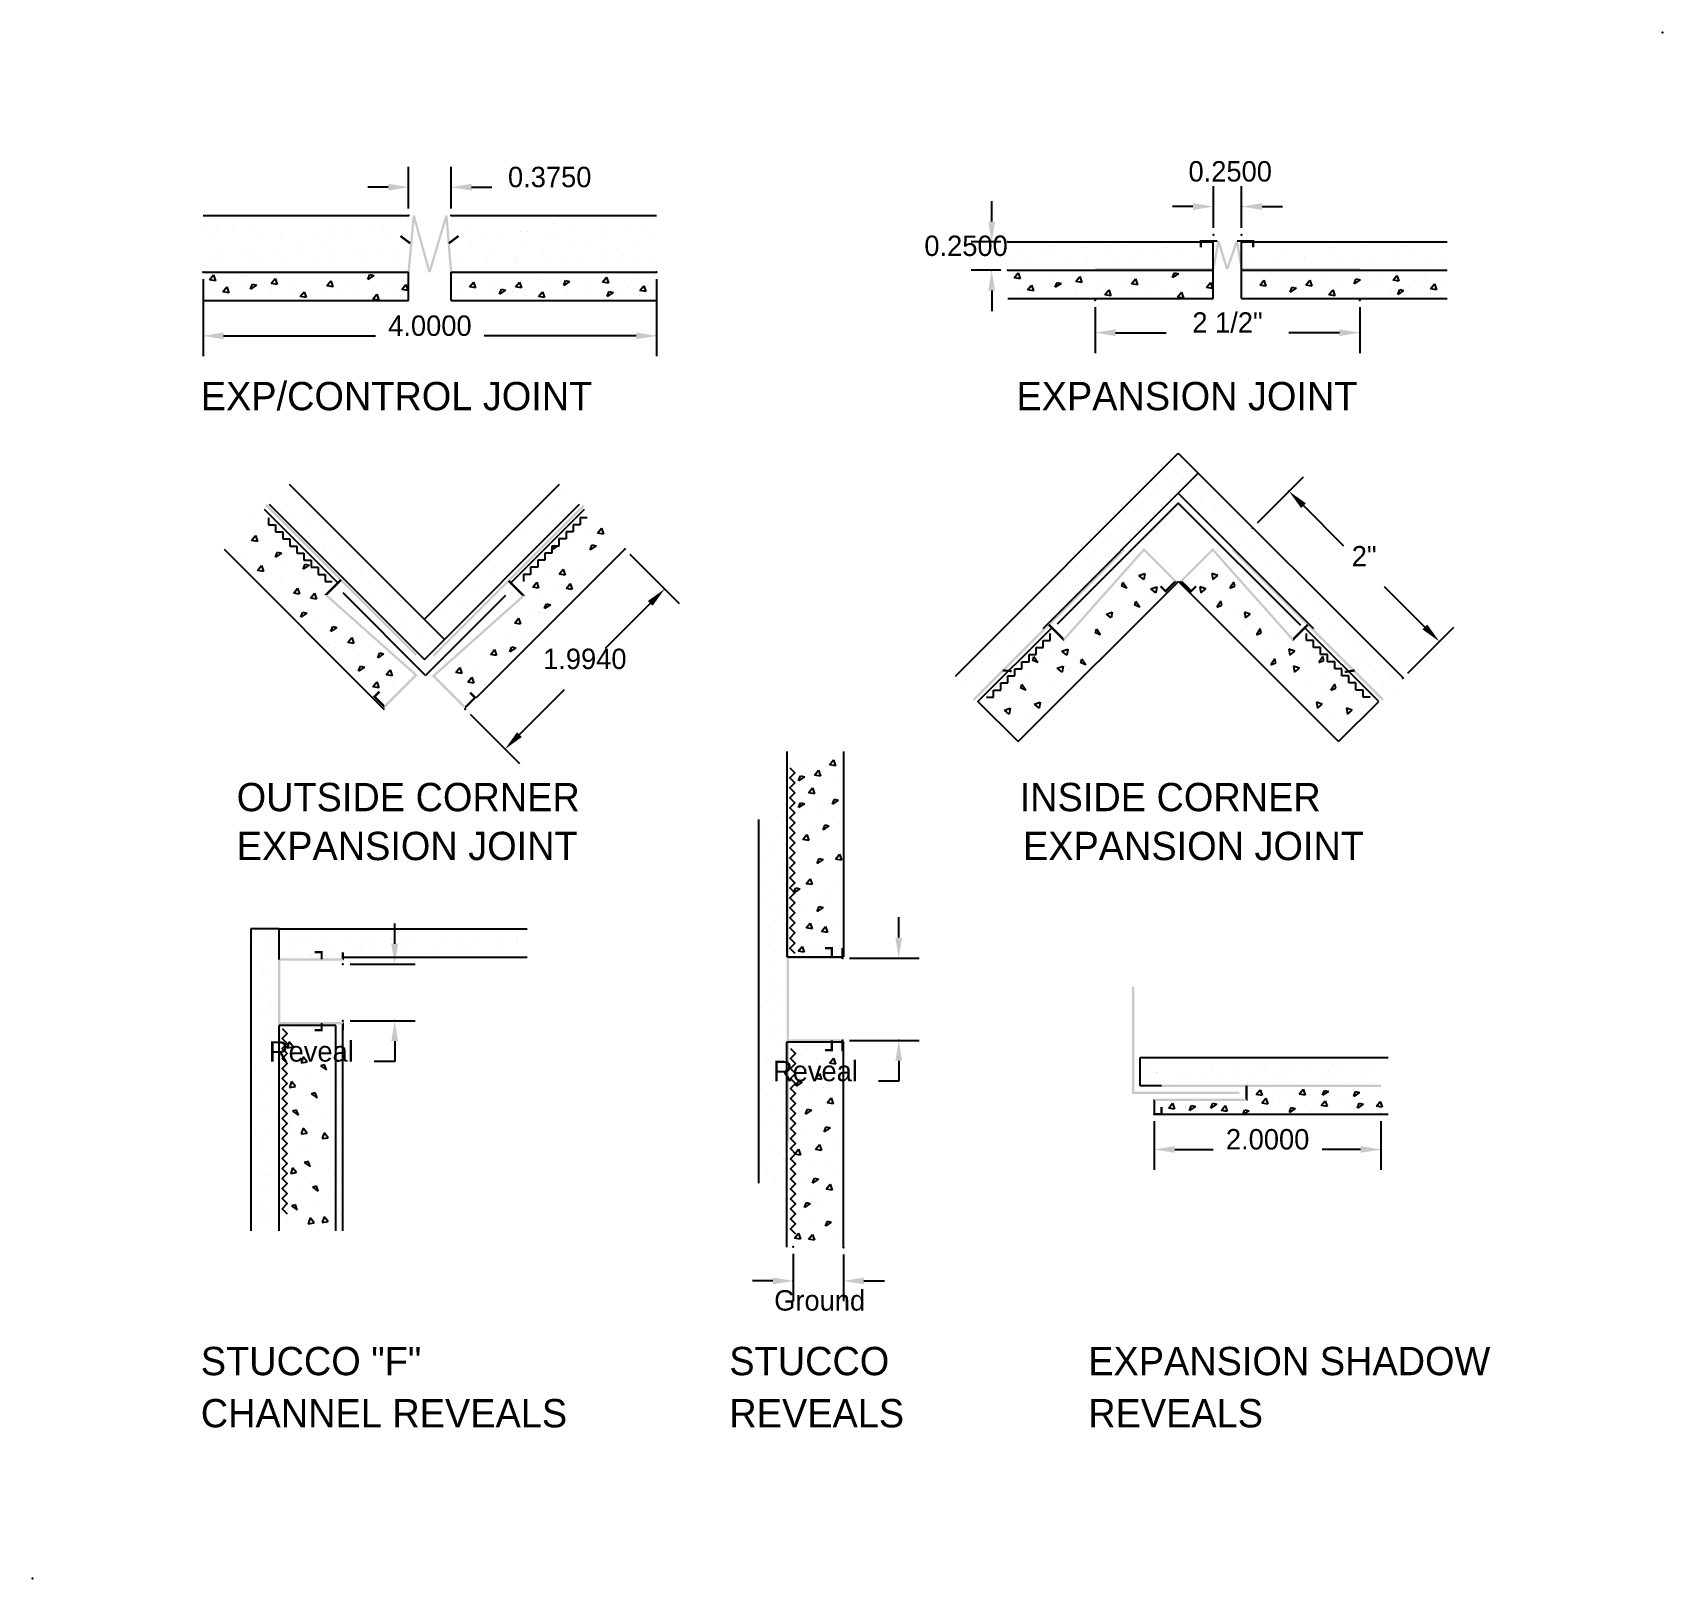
# Model space of a CAD drawing. Extents: x 0 to 14.4, y 0 to 13.6.
import ezdxf
from ezdxf.enums import TextEntityAlignment as Align

# ---------------------------------------------------------------- set-up
doc = ezdxf.new("R2010")
doc.units = 0
doc.header["$MEASUREMENT"] = 0
doc.layers.get('0').update_dxf_attribs({"color": 75, "linetype": 'CONTINUOUS'})
for name, color, linetype in [('R-ANNO-DIMS', 3, 'CONTINUOUS'), ('R-ANNO-TEXT', 6, 'CONTINUOUS'), ('R-SWTS-DET1', 1, 'CONTINUOUS'), ('R-SWTS-DET2', 4, 'CONTINUOUS'), ('R-SWTS-DET3', 5, 'CONTINUOUS'), ('SSMODEL1', 7, 'CONTINUOUS')]:
    doc.layers.add(name, color=color, linetype=linetype)
doc.dimstyles.get("Standard").update_dxf_attribs({"dimtxt": 0.18, "dimasz": 0.18, "dimexe": 0.18, "dimexo": 0.0625, "dimgap": 0.09, "dimtad": 0, "dimtih": 1, "dimtoh": 1, "dimdec": 4, "dimzin": 0, "dimtxsty": 'STANDARD', "dimcen": 0.09, "dimazin": 3, "dimtfac": 1, "dimtdec": 4, "dimtofl": 0, "dimtmove": 0, "dimatfit": 3, "dimtolj": 1, "dimtzin": 0})

msp = doc.modelspace()

# ---------------------------------------------------------------- texts
at = {"layer": 'R-ANNO-TEXT'}
for s, p in [('EXP/CONTROL JOINT', (1.4841, 10.3076)), ('EXPANSION JOINT', (8.6815, 10.3076)), ('OUTSIDE CORNER', (1.80079, 6.76942)), ('INSIDE CORNER ', (8.71029, 6.76942)), ('EXPANSION JOINT', (1.80079, 6.33793)), ('EXPANSION JOINT', (8.73908, 6.33793)), ('STUCCO "F" ', (1.4841, 1.79295)), ('STUCCO', (6.14802, 1.79295)), ('EXPANSION SHADOW', (9.31487, 1.79295)), ('CHANNEL REVEALS', (1.4841, 1.3327)), ('REVEALS', (6.14802, 1.3327)), ('REVEALS', (9.31487, 1.3327))]:
    msp.add_text(s, height=0.25, dxfattribs=at).set_placement(p)

# ---------------------------------------------------------------- blocks, each defined once
blk = doc.blocks.new('*D10')
at = {"color": 0, "linetype": 'BYBLOCK'}
for p, q in [((10.808, 9.314), (11.214, 9.72)), ((11.214, 9.466), (11.569, 9.11)), ((12.285, 8.395), (11.93, 8.75)), ((12.134, 7.989), (12.54, 8.395))]:
    blk.add_line(p, q, dxfattribs=at)
for points in [[(11.235, 9.487), (11.193, 9.445), (11.086, 9.593)], [(12.307, 8.416), (12.264, 8.374), (12.413, 8.268)]]:
    blk.add_solid(points, dxfattribs=at)
at = {"layer": 'SSMODEL1', "color": 0, "linetype": 'BYBLOCK'}
for p in [(11.086, 9.593), (10.764, 9.27), (12.09, 7.945)]:
    blk.add_point(p, dxfattribs=at)
at = {"color": 0, "linetype": 'BYBLOCK'}
blk.add_text('2"', height=0.18, dxfattribs=at).set_placement((11.75, 8.93), align=Align.CENTER)
blk = doc.blocks.new('*D9')
at = {"color": 0, "linetype": 'BYBLOCK'}
for p, q in [((5.269, 9.038), (5.705, 8.603)), ((5.45, 8.603), (5.053, 8.204)), ((4.296, 7.446), (4.694, 7.844)), ((3.861, 7.626), (4.297, 7.191))]:
    blk.add_line(p, q, dxfattribs=at)
for points in [[(5.429, 8.624), (5.471, 8.582), (5.577, 8.73)], [(4.275, 7.467), (4.318, 7.425), (4.169, 7.318)]]:
    blk.add_solid(points, dxfattribs=at)
at = {"layer": 'SSMODEL1', "color": 0, "linetype": 'BYBLOCK'}
for p in [(5.225, 9.082), (5.577, 8.73), (3.817, 7.67)]:
    blk.add_point(p, dxfattribs=at)
at = {"color": 0, "linetype": 'BYBLOCK'}
blk.add_text('1.9940', height=0.18, dxfattribs=at).set_placement((4.873, 8.024), align=Align.CENTER)
blk = doc.blocks.new('*D8')
at = {"color": 0, "linetype": 'BYBLOCK'}
for p, q in [((8.463, 11.973), (8.463, 12.153)), ((8.544, 11.793), (8.283, 11.793)), ((8.544, 11.543), (8.283, 11.543)), ((8.463, 11.363), (8.463, 11.183))]:
    blk.add_line(p, q, dxfattribs=at)
for points in [[(8.433, 11.973), (8.493, 11.973), (8.463, 11.793)], [(8.433, 11.363), (8.493, 11.363), (8.463, 11.543)]]:
    blk.add_solid(points, dxfattribs=at)
at = {"layer": 'SSMODEL1', "color": 0, "linetype": 'BYBLOCK'}
for p in [(8.606, 11.793), (8.463, 11.543), (8.606, 11.543)]:
    blk.add_point(p, dxfattribs=at)
at = {"color": 0, "linetype": 'BYBLOCK'}
blk.add_text('0.2500', height=0.18, dxfattribs=at).set_placement((8.237, 11.669), align=Align.CENTER)
blk = doc.blocks.new('*D7')
at = {"color": 0, "linetype": 'BYBLOCK'}
for p, q in [((9.377, 11.217), (9.377, 10.812)), ((11.711, 11.217), (11.711, 10.812)), ((9.557, 10.992), (10.004, 10.992)), ((11.531, 10.992), (11.084, 10.992))]:
    blk.add_line(p, q, dxfattribs=at)
for points in [[(9.557, 11.022), (9.557, 10.962), (9.377, 10.992)], [(11.531, 11.022), (11.531, 10.962), (11.711, 10.992)]]:
    blk.add_solid(points, dxfattribs=at)
at = {"layer": 'SSMODEL1', "color": 0, "linetype": 'BYBLOCK'}
for p in [(9.377, 11.279), (11.711, 11.279), (11.711, 10.992)]:
    blk.add_point(p, dxfattribs=at)
at = {"color": 0, "linetype": 'BYBLOCK'}
blk.add_text('2 1/2"', height=0.18, dxfattribs=at).set_placement((10.544, 10.992), align=Align.CENTER)
blk = doc.blocks.new('*D6')
at = {"color": 0, "linetype": 'BYBLOCK'}
for p, q in [((10.419, 11.918), (10.419, 12.285)), ((10.669, 11.918), (10.669, 12.285)), ((10.239, 12.105), (10.059, 12.105)), ((10.849, 12.105), (11.029, 12.105))]:
    blk.add_line(p, q, dxfattribs=at)
for points in [[(10.239, 12.135), (10.239, 12.075), (10.419, 12.105)], [(10.849, 12.135), (10.849, 12.075), (10.669, 12.105)]]:
    blk.add_solid(points, dxfattribs=at)
at = {"layer": 'SSMODEL1', "color": 0, "linetype": 'BYBLOCK'}
for p in [(10.669, 12.105), (10.419, 11.855), (10.669, 11.855)]:
    blk.add_point(p, dxfattribs=at)
at = {"color": 0, "linetype": 'BYBLOCK'}
blk.add_text('0.2500', height=0.18, dxfattribs=at).set_placement((10.568, 12.326), align=Align.CENTER)
blk = doc.blocks.new('*D5')
at = {"color": 0, "linetype": 'BYBLOCK'}
for p, q in [((1.506, 11.464), (1.506, 10.784)), ((5.506, 11.464), (5.506, 10.784)), ((1.686, 10.964), (3.026, 10.964)), ((5.326, 10.964), (3.986, 10.964))]:
    blk.add_line(p, q, dxfattribs=at)
for points in [[(1.686, 10.994), (1.686, 10.934), (1.506, 10.964)], [(5.326, 10.994), (5.326, 10.934), (5.506, 10.964)]]:
    blk.add_solid(points, dxfattribs=at)
at = {"layer": 'SSMODEL1', "color": 0, "linetype": 'BYBLOCK'}
for p in [(1.506, 11.526), (5.506, 11.526), (5.506, 10.964)]:
    blk.add_point(p, dxfattribs=at)
at = {"color": 0, "linetype": 'BYBLOCK'}
blk.add_text('4.0000', height=0.18, dxfattribs=at).set_placement((3.506, 10.964), align=Align.CENTER)
blk = doc.blocks.new('*D4')
at = {"color": 0, "linetype": 'BYBLOCK'}
for p, q in [((3.318, 12.089), (3.318, 12.456)), ((3.693, 12.089), (3.693, 12.456)), ((3.138, 12.276), (2.958, 12.276)), ((3.873, 12.276), (4.053, 12.276))]:
    blk.add_line(p, q, dxfattribs=at)
for points in [[(3.138, 12.306), (3.138, 12.246), (3.318, 12.276)], [(3.873, 12.306), (3.873, 12.246), (3.693, 12.276)]]:
    blk.add_solid(points, dxfattribs=at)
at = {"layer": 'SSMODEL1', "color": 0, "linetype": 'BYBLOCK'}
for p in [(3.693, 12.276), (3.318, 12.026), (3.693, 12.026)]:
    blk.add_point(p, dxfattribs=at)
at = {"color": 0, "linetype": 'BYBLOCK'}
blk.add_text('0.3750', height=0.18, dxfattribs=at).set_placement((4.563, 12.276), align=Align.CENTER)
blk = doc.blocks.new('*D3')
at = {"color": 0, "linetype": 'BYBLOCK'}
for p, q in [((9.898, 4.035), (9.898, 3.605)), ((11.898, 4.035), (11.898, 3.605)), ((10.078, 3.785), (10.418, 3.785)), ((11.718, 3.785), (11.378, 3.785))]:
    blk.add_line(p, q, dxfattribs=at)
for points in [[(10.078, 3.815), (10.078, 3.755), (9.898, 3.785)], [(11.718, 3.815), (11.718, 3.755), (11.898, 3.785)]]:
    blk.add_solid(points, dxfattribs=at)
at = {"layer": 'SSMODEL1', "color": 0, "linetype": 'BYBLOCK'}
for p in [(9.898, 4.097), (11.898, 4.097), (11.898, 3.785)]:
    blk.add_point(p, dxfattribs=at)
at = {"color": 0, "linetype": 'BYBLOCK'}
blk.add_text('2.0000', height=0.18, dxfattribs=at).set_placement((10.898, 3.785), align=Align.CENTER)
blk = doc.blocks.new('*D2')
at = {"color": 0, "linetype": 'BYBLOCK'}
for p, q in [((7.643, 5.654), (7.643, 5.834)), ((7.209, 5.474), (7.823, 5.474)), ((7.209, 4.747), (7.823, 4.747)), ((7.643, 4.567), (7.643, 4.387)), ((7.643, 4.387), (7.463, 4.387))]:
    blk.add_line(p, q, dxfattribs=at)
for points in [[(7.613, 5.654), (7.673, 5.654), (7.643, 5.474)], [(7.613, 4.567), (7.673, 4.567), (7.643, 4.747)]]:
    blk.add_solid(points, dxfattribs=at)
at = {"layer": 'SSMODEL1', "color": 0, "linetype": 'BYBLOCK'}
for p in [(7.146, 5.474), (7.146, 4.747), (7.643, 4.747)]:
    blk.add_point(p, dxfattribs=at)
at = {"color": 0, "linetype": 'BYBLOCK'}
blk.add_text('Reveal', height=0.18, dxfattribs=at).set_placement((6.908, 4.387), align=Align.CENTER)
blk = doc.blocks.new('*D1')
at = {"color": 0, "linetype": 'BYBLOCK'}
for p, q in [((6.712, 2.863), (6.712, 2.445)), ((7.156, 2.859), (7.156, 2.445)), ((6.532, 2.625), (6.352, 2.625)), ((7.336, 2.625), (7.516, 2.625))]:
    blk.add_line(p, q, dxfattribs=at)
for points in [[(6.532, 2.655), (6.532, 2.595), (6.712, 2.625)], [(7.336, 2.655), (7.336, 2.595), (7.156, 2.625)]]:
    blk.add_solid(points, dxfattribs=at)
at = {"layer": 'SSMODEL1', "color": 0, "linetype": 'BYBLOCK'}
for p in [(6.712, 2.926), (7.156, 2.921), (6.712, 2.625)]:
    blk.add_point(p, dxfattribs=at)
at = {"color": 0, "linetype": 'BYBLOCK'}
blk.add_text('Ground', height=0.18, dxfattribs=at).set_placement((6.945, 2.363), align=Align.CENTER)
blk = doc.blocks.new('*D0')
at = {"color": 0, "linetype": 'BYBLOCK'}
for p, q in [((3.195, 5.6), (3.195, 5.78)), ((2.801, 5.42), (3.375, 5.42)), ((2.801, 4.92), (3.375, 4.92)), ((3.195, 4.74), (3.195, 4.56)), ((3.195, 4.56), (3.015, 4.56))]:
    blk.add_line(p, q, dxfattribs=at)
for points in [[(3.165, 5.6), (3.225, 5.6), (3.195, 5.42)], [(3.165, 4.74), (3.225, 4.74), (3.195, 4.92)]]:
    blk.add_solid(points, dxfattribs=at)
at = {"layer": 'SSMODEL1', "color": 0, "linetype": 'BYBLOCK'}
for p in [(2.738, 5.42), (2.738, 4.92), (3.195, 4.92)]:
    blk.add_point(p, dxfattribs=at)
at = {"color": 0, "linetype": 'BYBLOCK'}
blk.add_text('Reveal', height=0.18, dxfattribs=at).set_placement((2.46, 4.56), align=Align.CENTER)

# ---------------------------------------------------------------- dimensions: what is measured, and where the dimension line sits
at = {"layer": 'R-ANNO-DIMS'}
for base, p1, p2, picture, middle in [((3.69306, 12.27622), (3.31806, 12.02622), (3.69306, 12.02622), '*D4', (4.56306, 12.27622)), ((5.50556, 10.96372), (1.50556, 11.52622), (5.50556, 11.52622), '*D5', (3.50556, 10.96372)), ((11.89846, 3.785), (9.89846, 4.0975), (11.89846, 4.0975), '*D3', (10.89846, 3.785))]:
    dim = msp.add_linear_dim(base=base, p1=p1, p2=p2, dimstyle='Standard', dxfattribs=at)
    dim.commit()
    dim.dimension.update_dxf_attribs({"geometry": picture, "text_midpoint": middle})
dim = msp.add_linear_dim(base=(10.6687, 12.10526), p1=(10.4187, 11.85526), p2=(10.6687, 11.85526), dimstyle='Standard', dxfattribs=at)
dim.commit()
dim.dimension.update_dxf_attribs({"geometry": '*D6', "text_midpoint": (10.56848, 12.32586), "dimtype": 128})
dim = msp.add_linear_dim(base=(8.46303, 11.54276), p1=(8.6062, 11.79276), p2=(8.6062, 11.54276), angle=90, dimstyle='Standard', dxfattribs=at)
dim.commit()
dim.dimension.update_dxf_attribs({"geometry": '*D8', "text_midpoint": (8.2372, 11.66885), "dimtype": 128})
dim = msp.add_linear_dim(base=(11.71075, 10.99194), p1=(9.37665, 11.2794), p2=(11.71075, 11.2794), text='2 1/2"', dimstyle='Standard', dxfattribs=at)
dim.commit()
dim.dimension.update_dxf_attribs({"geometry": '*D7', "text_midpoint": (10.5437, 10.99194)})
dim = msp.add_aligned_dim(p1=(12.09017, 7.94487), p2=(10.76393, 9.27028), distance=-0.4563, text='2"', dimstyle='Standard', dxfattribs=at)
dim.commit()
dim.dimension.update_dxf_attribs({"geometry": '*D10', "text_midpoint": (11.74961, 8.93033)})
dim = msp.add_aligned_dim(p1=(3.81679, 7.66983), p2=(5.22493, 9.08169), distance=-0.4977, dimstyle='Standard', dxfattribs=at)
dim.commit()
dim.dimension.update_dxf_attribs({"geometry": '*D9', "text_midpoint": (4.87325, 8.0243)})
for base, p1, p2, picture, middle in [((3.19492, 4.92027), (2.73823, 5.42027), (2.73823, 4.92027), '*D0', (2.45992, 4.56027)), ((7.64314, 4.74732), (7.14611, 5.4741), (7.14611, 4.74732), '*D2', (6.90814, 4.38732))]:
    dim = msp.add_linear_dim(base=base, p1=p1, p2=p2, angle=90, text='Reveal', dimstyle='Standard', dxfattribs=at)
    dim.commit()
    dim.dimension.update_dxf_attribs({"geometry": picture, "text_midpoint": middle})
dim = msp.add_linear_dim(base=(6.71211, 2.62511), p1=(7.15586, 2.92145), p2=(6.71211, 2.92551), text='Ground', dimstyle='Standard', dxfattribs=at)
dim.commit()
dim.dimension.update_dxf_attribs({"geometry": '*D1', "text_midpoint": (6.94486, 2.36347), "dimtype": 128})

# ---------------------------------------------------------------- linework, layer by layer
at = {"layer": 'R-SWTS-DET1'}
msp.add_line((11.87825, 7.73712), (11.22656, 8.38841), dxfattribs=at)
for points in [[(3.30893, 11.53622), (3.32719, 11.51622), (3.35356, 12.02516), (3.37381, 12.02698)], [(3.37381, 12.02698), (3.35356, 12.02516), (3.51276, 11.52502), (3.49195, 11.52522)], [(3.49195, 11.52522), (3.51276, 11.52502), (3.64158, 12.02712), (3.66182, 12.02502)], [(3.66182, 12.02502), (3.64158, 12.02712), (3.70227, 11.53622), (3.68386, 11.51622)], [(3.32569, 11.77292), (3.33768, 11.78893), (3.24035, 11.83687), (3.25234, 11.85288)], [(3.66703, 11.78893), (3.67903, 11.77292), (3.75237, 11.85288), (3.76437, 11.83687)], [(10.31934, 11.79135), (10.29934, 11.81135), (10.31934, 11.74396), (10.29934, 11.74396)], [(10.45366, 11.79135), (10.45366, 11.81135), (10.31934, 11.79135), (10.29934, 11.81135)], [(10.41036, 11.5615), (10.42704, 11.5415), (10.45405, 11.80076), (10.4746, 11.80193)], [(10.4746, 11.80193), (10.45405, 11.80076), (10.55101, 11.55019), (10.52998, 11.5506)], [(10.52998, 11.5506), (10.55101, 11.55019), (10.61706, 11.80222), (10.63762, 11.80047)], [(10.63762, 11.80047), (10.61706, 11.80222), (10.67718, 11.5615), (10.66022, 11.5415)], [(10.62734, 11.81135), (10.62734, 11.79135), (10.78165, 11.81135), (10.76165, 11.79135)], [(10.78165, 11.81135), (10.76165, 11.79135), (10.78165, 11.74396), (10.76165, 11.74396)], [(1.50556, 11.53622), (1.50556, 11.51622), (3.30893, 11.53622), (3.32719, 11.51622)], [(3.70227, 11.53622), (3.68386, 11.51622), (5.50556, 11.53622), (5.50556, 11.51622)], [(9.37665, 11.5615), (9.37665, 11.5415), (10.41036, 11.5615), (10.42704, 11.5415)], [(10.67718, 11.5615), (10.66022, 11.5415), (11.71075, 11.5615), (11.71075, 11.5415)], [(9.03622, 8.42954), (9.05035, 8.4154), (10.10955, 9.50198), (10.10955, 9.47371)], [(10.10955, 9.50198), (10.10955, 9.47371), (11.19753, 8.4149), (11.1834, 8.40075)], [(2.05152, 9.46637), (2.06566, 9.48051), (3.37734, 8.14054), (3.39148, 8.15469)], [(4.87031, 9.45888), (4.85616, 9.47302), (3.54448, 8.13306), (3.53034, 8.1472)], [(8.31094, 7.7457), (8.2968, 7.75984), (9.63718, 9.07111), (9.62304, 9.08526)], [(9.09995, 8.26828), (9.09911, 8.29742), (9.80731, 9.06356), (9.80646, 9.0927)], [(9.80731, 9.06356), (9.80646, 9.0927), (10.07203, 8.79867), (10.10032, 8.79866)], [(10.413, 9.06356), (10.41385, 9.0927), (10.14828, 8.79867), (10.11999, 8.79866)], [(11.12036, 8.26828), (11.1212, 8.29742), (10.413, 9.06356), (10.41385, 9.0927)], [(11.90937, 7.7457), (11.92351, 7.75984), (10.58313, 9.07111), (10.59727, 9.08526)], [(2.71443, 8.8176), (2.72857, 8.80346), (2.57435, 8.67752), (2.60349, 8.67837)], [(4.20739, 8.81011), (4.19325, 8.79597), (4.34748, 8.67003), (4.31833, 8.67088)], [(10.07203, 8.79867), (10.10032, 8.79866), (9.99776, 8.72445), (9.99776, 8.69616)], [(10.14828, 8.79867), (10.11999, 8.79866), (10.22255, 8.72445), (10.22256, 8.69616)], [(2.57435, 8.67752), (2.60349, 8.67837), (3.36984, 7.97041), (3.39898, 7.97127)], [(3.46781, 7.954), (3.46781, 7.98228), (2.7412, 8.68061), (2.75534, 8.69475)], [(4.17884, 8.66503), (4.1647, 8.67917), (3.46781, 7.954), (3.46781, 7.98228)], [(4.34748, 8.67003), (4.31833, 8.67088), (3.55198, 7.96292), (3.52284, 7.96378)], [(9.99776, 8.72445), (9.99776, 8.69616), (9.96065, 8.76158), (9.94651, 8.74744)], [(10.22255, 8.72445), (10.22256, 8.69616), (10.25966, 8.76158), (10.2738, 8.74744)], [(8.95992, 8.40841), (8.97406, 8.42255), (9.09995, 8.26828), (9.09911, 8.29742)], [(11.26039, 8.40841), (11.24625, 8.42255), (11.12036, 8.26828), (11.1212, 8.29742)], [(3.36984, 7.97041), (3.39898, 7.97127), (3.10503, 7.7056), (3.10503, 7.67732)], [(3.55198, 7.96292), (3.52284, 7.96378), (3.81679, 7.69811), (3.81679, 7.66983)], [(8.56052, 8.02239), (8.55872, 8.00247), (8.64114, 8.01506), (8.63933, 7.99515)], [(11.66845, 8.00256), (11.66516, 8.02229), (11.58051, 7.98792), (11.57722, 8.00765)], [(3.03079, 7.77985), (3.0025, 7.77985), (3.06791, 7.81697), (3.05377, 7.83111)], [(3.10503, 7.7056), (3.10503, 7.67732), (3.03079, 7.77985), (3.0025, 7.77985)], [(3.81679, 7.69811), (3.81679, 7.66983), (3.89103, 7.77236), (3.91932, 7.77236)], [(3.89103, 7.77236), (3.91932, 7.77236), (3.85391, 7.80948), (3.86805, 7.82362)], [(6.67361, 6.36562), (6.65361, 6.36562), (6.67361, 3.8558), (6.65361, 3.8558)], [(2.18573, 5.45231), (2.16573, 5.47231), (2.18573, 4.46231), (2.16573, 4.46231)], [(2.74823, 5.45231), (2.72823, 5.47231), (2.18573, 5.45231), (2.16573, 5.47231)], [(2.54073, 5.51481), (2.56073, 5.53481), (2.48823, 5.51481), (2.48823, 5.53481)], [(2.54073, 5.46231), (2.56073, 5.46231), (2.54073, 5.51481), (2.56073, 5.53481)], [(2.74823, 5.52481), (2.72823, 5.52481), (2.74823, 5.45231), (2.72823, 5.47231)], [(6.66361, 5.4841), (6.66361, 5.4641), (7.13611, 5.4841), (7.15611, 5.4641)], [(7.04155, 5.55132), (7.06155, 5.57132), (6.99336, 5.55132), (6.99336, 5.57132)], [(7.04155, 5.4741), (7.06155, 5.4741), (7.04155, 5.55132), (7.06155, 5.57132)], [(7.13611, 5.4841), (7.15611, 5.4641), (7.13611, 5.56132), (7.15611, 5.56132)], [(9.72096, 5.2225), (9.70096, 5.2225), (9.72096, 4.295), (9.70096, 4.275)], [(2.17573, 4.90981), (2.17573, 4.88981), (2.74823, 4.90981), (2.72823, 4.88981)], [(2.56073, 4.89981), (2.54073, 4.89981), (2.56073, 4.82731), (2.54073, 4.84731)], [(2.74823, 4.90981), (2.72823, 4.88981), (2.74823, 4.83731), (2.72823, 4.83731)], [(2.56073, 4.82731), (2.54073, 4.84731), (2.48823, 4.82731), (2.48823, 4.84731)], [(6.66361, 4.75732), (6.66361, 4.73732), (7.15611, 4.75732), (7.13611, 4.73732)], [(7.06155, 4.74732), (7.04155, 4.74732), (7.06155, 4.6501), (7.04155, 4.6701)], [(7.15611, 4.75732), (7.13611, 4.73732), (7.15611, 4.65041), (7.13611, 4.65041)], [(7.06155, 4.6501), (7.04155, 4.6701), (6.99336, 4.6501), (6.99336, 4.6701)], [(9.96096, 4.3575), (9.96096, 4.3375), (11.89846, 4.3575), (11.89846, 4.3375)], [(10.72096, 4.3475), (10.70096, 4.3475), (10.72096, 4.2125), (10.70096, 4.2325)], [(9.72096, 4.295), (9.70096, 4.275), (10.64846, 4.295), (10.64846, 4.275)], [(9.90846, 4.2125), (9.88846, 4.2325), (9.90846, 4.1075), (9.88846, 4.0875)], [(10.72096, 4.2125), (10.70096, 4.2325), (9.90846, 4.2125), (9.88846, 4.2325)], [(9.90846, 4.1075), (9.88846, 4.0875), (9.95096, 4.1075), (9.97096, 4.0875)], [(9.95096, 4.1075), (9.97096, 4.0875), (9.95096, 4.16), (9.97096, 4.16)]]:
    msp.add_trace(points, dxfattribs=at)
at = {"layer": 'R-SWTS-DET2'}
for p, q in [((1.50556, 12.02622), (3.31806, 12.02622)), ((3.69306, 12.02622), (5.50556, 12.02622)), ((8.6062, 11.79276), (10.4187, 11.79276)), ((10.4187, 11.54276), (10.4187, 11.79276)), ((10.6687, 11.54276), (10.6687, 11.79276)), ((10.6687, 11.79276), (12.4812, 11.79276)), ((3.31806, 11.27622), (3.31806, 11.52622)), ((3.69306, 11.27622), (3.69306, 11.52622)), ((8.6062, 11.54276), (10.4187, 11.54276)), ((10.4187, 11.29276), (10.4187, 11.54276)), ((10.6687, 11.29276), (10.6687, 11.54276)), ((10.6687, 11.54276), (12.4812, 11.54276)), ((1.50556, 11.27622), (3.31806, 11.27622)), ((3.69306, 11.27622), (5.50556, 11.27622)), ((8.6062, 11.29276), (10.4187, 11.29276)), ((10.6687, 11.29276), (12.4812, 11.29276)), ((8.14365, 7.96267), (10.10977, 9.9283)), ((10.10977, 9.9283), (12.09577, 7.94282)), ((2.26392, 9.65622), (3.63394, 8.2862)), ((3.45717, 8.46298), (4.65041, 9.65622)), ((8.91653, 8.38151), (10.28655, 9.75152)), ((10.10977, 9.57475), (11.30301, 8.38151)), ((2.04295, 9.43525), (2.69444, 8.78376)), ((2.08217, 9.35942), (2.08217, 9.29692)), ((2.08715, 9.47944), (3.45717, 8.10942)), ((3.45717, 8.10942), (4.82719, 9.47944)), ((4.22359, 8.78745), (4.87138, 9.43525)), ((4.83217, 9.35942), (4.83217, 9.29692)), ((4.89467, 9.35942), (4.83217, 9.35942)), ((2.08217, 9.29692), (2.14467, 9.29692)), ((2.14467, 9.29692), (2.14467, 9.23442)), ((2.14467, 9.23442), (2.20717, 9.23442)), ((2.20717, 9.23442), (2.20717, 9.17192)), ((4.70717, 9.23442), (4.70717, 9.17192)), ((4.76967, 9.23442), (4.70717, 9.23442)), ((4.76967, 9.29692), (4.76967, 9.23442)), ((4.83217, 9.29692), (4.76967, 9.29692)), ((1.6894, 9.08169), (3.10361, 7.66748)), ((2.20717, 9.17192), (2.26967, 9.17192)), ((2.26967, 9.17192), (2.26967, 9.10942)), ((2.26967, 9.10942), (2.33217, 9.10942)), ((2.33217, 9.10942), (2.33217, 9.04692)), ((3.91739, 7.77415), (5.22493, 9.08169)), ((4.58217, 9.10942), (4.58217, 9.04692)), ((4.64467, 9.10942), (4.58217, 9.10942)), ((4.64467, 9.17192), (4.64467, 9.10942)), ((4.70717, 9.17192), (4.64467, 9.17192)), ((2.33217, 9.04692), (2.39467, 9.04692)), ((2.39467, 9.04692), (2.39467, 8.98442)), ((2.39467, 8.98442), (2.45717, 8.98442)), ((2.45717, 8.98442), (2.45717, 8.92192)), ((2.45717, 8.92192), (2.51967, 8.92192)), ((2.51967, 8.92192), (2.51967, 8.85942)), ((4.39467, 8.92192), (4.39467, 8.85942)), ((4.45717, 8.92192), (4.39467, 8.92192)), ((4.45717, 8.98442), (4.45717, 8.92192)), ((4.51967, 8.98442), (4.45717, 8.98442)), ((4.51967, 9.04692), (4.51967, 8.98442)), ((4.58217, 9.04692), (4.51967, 9.04692)), ((2.51967, 8.85942), (2.58217, 8.85942)), ((2.58217, 8.85942), (2.58217, 8.79692)), ((2.58217, 8.79692), (2.64467, 8.79692)), ((4.33217, 8.85942), (4.33217, 8.79692)), ((4.39467, 8.85942), (4.33217, 8.85942)), ((8.6955, 7.38346), (10.11016, 8.79724)), ((11.52481, 7.38346), (10.11016, 8.79724)), ((8.34206, 7.73712), (8.99375, 8.38841)), ((8.85551, 8.15118), (8.85553, 8.21368)), ((8.85553, 8.21368), (8.91803, 8.21366)), ((8.91803, 8.21366), (8.91805, 8.27616)), ((8.91805, 8.27616), (8.98055, 8.27614)), ((8.98055, 8.27614), (8.98057, 8.33864)), ((11.23976, 8.27614), (11.23974, 8.33864)), ((11.30226, 8.27616), (11.23976, 8.27614)), ((11.30228, 8.21366), (11.30226, 8.27616)), ((11.36478, 8.21368), (11.30228, 8.21366)), ((11.3648, 8.15118), (11.36478, 8.21368)), ((8.73047, 8.02622), (8.73049, 8.08872)), ((8.73049, 8.08872), (8.79299, 8.0887)), ((8.79299, 8.0887), (8.79301, 8.1512)), ((8.79301, 8.1512), (8.85551, 8.15118)), ((11.4273, 8.1512), (11.3648, 8.15118)), ((11.42732, 8.0887), (11.4273, 8.1512)), ((11.48982, 8.08872), (11.42732, 8.0887)), ((11.48984, 8.02622), (11.48982, 8.08872)), ((8.60544, 7.90126), (8.60545, 7.96376)), ((8.60545, 7.96376), (8.66795, 7.96374)), ((8.66795, 7.96374), (8.66797, 8.02624)), ((8.66797, 8.02624), (8.73047, 8.02622)), ((11.55234, 8.02624), (11.48984, 8.02622)), ((11.55236, 7.96374), (11.55234, 8.02624)), ((11.61486, 7.96376), (11.55236, 7.96374)), ((11.61487, 7.90126), (11.61486, 7.96376)), ((8.4179, 7.77631), (8.4804, 7.7763)), ((8.4804, 7.7763), (8.48042, 7.8388)), ((8.48042, 7.8388), (8.54292, 7.83878)), ((8.54292, 7.83878), (8.54294, 7.90128)), ((8.54294, 7.90128), (8.60544, 7.90126)), ((11.67737, 7.90128), (11.61487, 7.90126)), ((11.67739, 7.83878), (11.67737, 7.90128)), ((11.73989, 7.8388), (11.67739, 7.83878)), ((11.73991, 7.7763), (11.73989, 7.8388)), ((11.80241, 7.77631), (11.73991, 7.7763)), ((8.6955, 7.38346), (8.34206, 7.73712)), ((11.52481, 7.38346), (11.87825, 7.73712)), ((6.65586, 7.29645), (6.65586, 5.48395)), ((7.15586, 7.29645), (7.15586, 5.48395)), ((6.40586, 6.69564), (6.40586, 3.48771)), ((1.92573, 5.73277), (1.92573, 3.06647)), ((2.17573, 5.73277), (1.92573, 5.73277)), ((2.17573, 5.73277), (4.36323, 5.73277)), ((2.17573, 5.46066), (2.17573, 5.73277)), ((2.73823, 5.48277), (4.36323, 5.48277)), ((2.67573, 4.87955), (2.17573, 4.87955)), ((2.17573, 3.06705), (2.17573, 4.87955)), ((2.67573, 3.06705), (2.67573, 4.87955)), ((2.73823, 3.06705), (2.73823, 4.87955)), ((6.65586, 4.73395), (7.15586, 4.73395)), ((6.65586, 2.92145), (6.65586, 4.73395)), ((7.15586, 2.92145), (7.15586, 4.73395)), ((9.77346, 4.5975), (11.96096, 4.5975)), ((9.77346, 4.3475), (9.77346, 4.5975)), ((9.96096, 4.3475), (9.77346, 4.3475)), ((9.96096, 4.0975), (11.96096, 4.0975))]:
    msp.add_line(p, q, dxfattribs=at)
for points in [[(6.68193, 7.15341), (6.72613, 7.10922), (6.68193, 7.06502), (6.72613, 7.02083), (6.68193, 6.97663), (6.72613, 6.93244), (6.68193, 6.88825), (6.72613, 6.84405), (6.68193, 6.79986), (6.72613, 6.75566), (6.68193, 6.71147), (6.72613, 6.66727), (6.68193, 6.62308), (6.72613, 6.57889), (6.68193, 6.53469), (6.72613, 6.4905), (6.68193, 6.4463), (6.72613, 6.40211), (6.68193, 6.35792), (6.72613, 6.31372), (6.68193, 6.26953), (6.72613, 6.22533), (6.68193, 6.18114), (6.72613, 6.13694), (6.68193, 6.09275), (6.72613, 6.04856), (6.68193, 6.00436), (6.72613, 5.96017), (6.68193, 5.91597), (6.72613, 5.87178), (6.68193, 5.82759), (6.72613, 5.78339), (6.68193, 5.7392), (6.72613, 5.695), (6.68193, 5.65081), (6.72613, 5.60661), (6.68193, 5.56242), (6.72613, 5.51823)], [(2.20279, 4.85345), (2.24699, 4.80926), (2.20279, 4.76507), (2.24699, 4.72087), (2.20279, 4.67668), (2.24699, 4.63248), (2.20279, 4.58829), (2.24699, 4.5441), (2.20279, 4.4999), (2.24699, 4.45571), (2.20279, 4.41151), (2.24699, 4.36732), (2.20279, 4.32312), (2.24699, 4.27893), (2.20279, 4.23474), (2.24699, 4.19054), (2.20279, 4.14635), (2.24699, 4.10215), (2.20279, 4.05796), (2.24699, 4.01377), (2.20279, 3.96957), (2.24699, 3.92538), (2.20279, 3.88118), (2.24699, 3.83699), (2.20279, 3.79279), (2.24699, 3.7486), (2.20279, 3.70441), (2.24699, 3.66021), (2.20279, 3.61602), (2.24699, 3.57182), (2.20279, 3.52763), (2.24699, 3.48344), (2.20279, 3.43924), (2.24699, 3.39505), (2.20279, 3.35085), (2.24699, 3.30666), (2.20279, 3.26246), (2.24699, 3.21827)], [(6.6879, 4.67591), (6.73209, 4.63172), (6.6879, 4.58752), (6.73209, 4.54333), (6.6879, 4.49914), (6.73209, 4.45494), (6.6879, 4.41075), (6.73209, 4.36655), (6.6879, 4.32236), (6.73209, 4.27816), (6.6879, 4.23397), (6.73209, 4.18978), (6.6879, 4.14558), (6.73209, 4.10139), (6.6879, 4.05719), (6.73209, 4.013), (6.6879, 3.96881), (6.73209, 3.92461), (6.6879, 3.88042), (6.73209, 3.83622), (6.6879, 3.79203), (6.73209, 3.74783), (6.6879, 3.70364), (6.73209, 3.65945), (6.6879, 3.61525), (6.73209, 3.57106), (6.6879, 3.52686), (6.73209, 3.48267), (6.6879, 3.43848), (6.73209, 3.39428), (6.6879, 3.35009), (6.73209, 3.30589), (6.6879, 3.2617), (6.73209, 3.2175), (6.6879, 3.17331), (6.73209, 3.12912), (6.6879, 3.08492), (6.73209, 3.04073)]]:
    msp.add_lwpolyline(points, dxfattribs=at)
for p in [(14.38166, 13.64004), (0, 0)]:
    msp.add_point(p, dxfattribs=at)
at = {"layer": 'R-SWTS-DET3'}
for p, q in [((1.94495, 11.9408), (1.94495, 11.9408)), ((2.41431, 11.96212), (2.41431, 11.96212)), ((3.24635, 11.97278), (3.24635, 11.97278)), ((3.87571, 11.9408), (3.87571, 11.9408)), ((4.12105, 11.96212), (4.12105, 11.96212)), ((4.59041, 11.95146), (4.59041, 11.95146)), ((5.25177, 11.96212), (5.25177, 11.96212)), ((1.52893, 11.91949), (1.52893, 11.91949)), ((1.58227, 11.82356), (1.58227, 11.82356)), ((1.62494, 11.91949), (1.62494, 11.91949)), ((1.76361, 11.90883), (1.76361, 11.90883)), ((1.98762, 11.82356), (1.98762, 11.82356)), ((2.1903, 11.87685), (2.1903, 11.87685)), ((2.20097, 11.84488), (2.20097, 11.84488)), ((2.49965, 11.85554), (2.49965, 11.85554)), ((2.61698, 11.84488), (2.61698, 11.84488)), ((2.64899, 11.88751), (2.64899, 11.88751)), ((2.78766, 11.90883), (2.78766, 11.90883)), ((2.80899, 11.84488), (2.80899, 11.84488)), ((3.001, 11.90883), (3.001, 11.90883)), ((3.09701, 11.91949), (3.09701, 11.91949)), ((3.12901, 11.85554), (3.12901, 11.85554)), ((3.95038, 11.85554), (3.95038, 11.85554)), ((4.15305, 11.82356), (4.15305, 11.82356)), ((4.30239, 11.88751), (4.30239, 11.88751)), ((4.3664, 11.88751), (4.3664, 11.88751)), ((4.5584, 11.84488), (4.5584, 11.84488)), ((4.63307, 11.87685), (4.63307, 11.87685)), ((4.76108, 11.91949), (4.76108, 11.91949)), ((4.88909, 11.80224), (4.88909, 11.80224)), ((5.02776, 11.86619), (5.02776, 11.86619)), ((5.04909, 11.90883), (5.04909, 11.90883)), ((5.25177, 11.89817), (5.25177, 11.89817)), ((5.31577, 11.80224), (5.31577, 11.80224)), ((5.40111, 11.93015), (5.40111, 11.93015)), ((5.47578, 11.8129), (5.47578, 11.8129)), ((1.63561, 11.67434), (1.63561, 11.67434)), ((1.83828, 11.71697), (1.83828, 11.71697)), ((1.91295, 11.73829), (1.91295, 11.73829)), ((1.91295, 11.66368), (1.91295, 11.66368)), ((2.1583, 11.72763), (2.1583, 11.72763)), ((2.37164, 11.74895), (2.37164, 11.74895)), ((2.37164, 11.71697), (2.37164, 11.71697)), ((2.56365, 11.74895), (2.56365, 11.74895)), ((2.65965, 11.67434), (2.65965, 11.67434)), ((2.83033, 11.685), (2.83033, 11.685)), ((2.91566, 11.72763), (2.91566, 11.72763)), ((3.04367, 11.71697), (3.04367, 11.71697)), ((3.21434, 11.72763), (3.21434, 11.72763)), ((3.87571, 11.77027), (3.87571, 11.77027)), ((4.07838, 11.69566), (4.07838, 11.69566)), ((4.30239, 11.75961), (4.30239, 11.75961)), ((4.4944, 11.69566), (4.4944, 11.69566)), ((4.50507, 11.72763), (4.50507, 11.72763)), ((4.76108, 11.74895), (4.76108, 11.74895)), ((5.03843, 11.71697), (5.03843, 11.71697)), ((5.15576, 11.73829), (5.15576, 11.73829)), ((5.18777, 11.65302), (5.18777, 11.65302)), ((8.73625, 11.69088), (8.73625, 11.69088)), ((8.76825, 11.6589), (8.76825, 11.6589)), ((8.93892, 11.73351), (8.93892, 11.73351)), ((9.01359, 11.75483), (9.01359, 11.75483)), ((9.01359, 11.68022), (9.01359, 11.68022)), ((9.25894, 11.74417), (9.25894, 11.74417)), ((9.47228, 11.76549), (9.47228, 11.76549)), ((9.47228, 11.73351), (9.47228, 11.73351)), ((9.57895, 11.6589), (9.57895, 11.6589)), ((9.66429, 11.76549), (9.66429, 11.76549)), ((9.76029, 11.69088), (9.76029, 11.69088)), ((9.93097, 11.70153), (9.93097, 11.70153)), ((9.99497, 11.6589), (9.99497, 11.6589)), ((10.0163, 11.74417), (10.0163, 11.74417)), ((10.14431, 11.73351), (10.14431, 11.73351)), ((10.31498, 11.74417), (10.31498, 11.74417)), ((10.85135, 11.7868), (10.85135, 11.7868)), ((11.05402, 11.71219), (11.05402, 11.71219)), ((11.23536, 11.6589), (11.23536, 11.6589)), ((11.27803, 11.77614), (11.27803, 11.77614)), ((11.47004, 11.71219), (11.47004, 11.71219)), ((11.48071, 11.74417), (11.48071, 11.74417)), ((11.51271, 11.6589), (11.51271, 11.6589)), ((11.73672, 11.76549), (11.73672, 11.76549)), ((12.01407, 11.73351), (12.01407, 11.73351)), ((12.1314, 11.75483), (12.1314, 11.75483)), ((12.16341, 11.66956), (12.16341, 11.66956)), ((12.45142, 11.6589), (12.45142, 11.6589)), ((1.50556, 11.52622), (3.31806, 11.52622)), ((1.55027, 11.61039), (1.55027, 11.61039)), ((1.66761, 11.64237), (1.66761, 11.64237)), ((2.03029, 11.59973), (2.03029, 11.59973)), ((2.21163, 11.62105), (2.21163, 11.62105)), ((2.47831, 11.64237), (2.47831, 11.64237)), ((2.62765, 11.63171), (2.62765, 11.63171)), ((2.89433, 11.64237), (2.89433, 11.64237)), ((2.905, 11.57841), (2.905, 11.57841)), ((3.18234, 11.62105), (3.18234, 11.62105)), ((3.69306, 11.52622), (5.50556, 11.52622)), ((3.7797, 11.63171), (3.7797, 11.63171)), ((3.90771, 11.57841), (3.90771, 11.57841)), ((4.01438, 11.63171), (4.01438, 11.63171)), ((4.24906, 11.62105), (4.24906, 11.62105)), ((4.25972, 11.64237), (4.25972, 11.64237)), ((4.53707, 11.64237), (4.53707, 11.64237)), ((4.68641, 11.61039), (4.68641, 11.61039)), ((4.82508, 11.62105), (4.82508, 11.62105)), ((5.03843, 11.59973), (5.03843, 11.59973)), ((5.33711, 11.61039), (5.33711, 11.61039)), ((5.47578, 11.64237), (5.47578, 11.64237)), ((8.65091, 11.62692), (8.65091, 11.62692)), ((8.66264, 11.47575), (8.69749, 11.51928)), ((8.69749, 11.51928), (8.71491, 11.46705)), ((8.97092, 11.50968), (8.97092, 11.50968)), ((9.13093, 11.61627), (9.13093, 11.61627)), ((9.31227, 11.63758), (9.31227, 11.63758)), ((9.72829, 11.64824), (9.72829, 11.64824)), ((10.00564, 11.59495), (10.00564, 11.59495)), ((10.05897, 11.47771), (10.0764, 11.52123)), ((10.11125, 11.51253), (10.05897, 11.47771)), ((10.0764, 11.52123), (10.11125, 11.51253)), ((10.28298, 11.63758), (10.28298, 11.63758)), ((10.75534, 11.64824), (10.75534, 11.64824)), ((10.88335, 11.59495), (10.88335, 11.59495)), ((10.99002, 11.64824), (10.99002, 11.64824)), ((11.2247, 11.63758), (11.2247, 11.63758)), ((11.66205, 11.62692), (11.66205, 11.62692)), ((11.80072, 11.63758), (11.80072, 11.63758)), ((12.01407, 11.61627), (12.01407, 11.61627)), ((12.31275, 11.62692), (12.31275, 11.62692)), ((1.562, 11.45922), (1.59685, 11.50274)), ((1.61427, 11.45051), (1.562, 11.45922)), ((1.59685, 11.50274), (1.61427, 11.45051)), ((1.67934, 11.35263), (1.71419, 11.39616)), ((1.71419, 11.39616), (1.73161, 11.34393)), ((1.87028, 11.49315), (1.87028, 11.49315)), ((1.87028, 11.40788), (1.87028, 11.40788)), ((1.92362, 11.3759), (1.94104, 11.41943)), ((1.97589, 11.41072), (1.92362, 11.3759)), ((1.94104, 11.41943), (1.97589, 11.41072)), ((2.10602, 11.42724), (2.14087, 11.47077)), ((2.1583, 11.41854), (2.10602, 11.42724)), ((2.14087, 11.47077), (2.1583, 11.41854)), ((2.2863, 11.36524), (2.2863, 11.36524)), ((2.30764, 11.42919), (2.30764, 11.42919)), ((2.55298, 11.41854), (2.55298, 11.41854)), ((2.59671, 11.40592), (2.63156, 11.44945)), ((2.64899, 11.39722), (2.59671, 11.40592)), ((2.63156, 11.44945), (2.64899, 11.39722)), ((2.74499, 11.36524), (2.74499, 11.36524)), ((2.76632, 11.42919), (2.76632, 11.42919)), ((2.83033, 11.42919), (2.83033, 11.42919)), ((2.95833, 11.46117), (2.97576, 11.5047)), ((3.01061, 11.49599), (2.95833, 11.46117)), ((2.97576, 11.5047), (3.01061, 11.49599)), ((3.001, 11.36524), (3.001, 11.36524)), ((3.16101, 11.41854), (3.16101, 11.41854)), ((3.18234, 11.36524), (3.18234, 11.36524)), ((3.22501, 11.40788), (3.22501, 11.40788)), ((3.25807, 11.37395), (3.29292, 11.41747)), ((3.31035, 11.36524), (3.25807, 11.37395)), ((3.29292, 11.41747), (3.31035, 11.36524)), ((3.7797, 11.42919), (3.7797, 11.42919)), ((3.85543, 11.39527), (3.89028, 11.43879)), ((3.90771, 11.38656), (3.85543, 11.39527)), ((3.89028, 11.43879), (3.90771, 11.38656)), ((4.05705, 11.40788), (4.05705, 11.40788)), ((4.12105, 11.33327), (4.13848, 11.37679)), ((4.17333, 11.36809), (4.12105, 11.33327)), ((4.13848, 11.37679), (4.17333, 11.36809)), ((4.14239, 11.43985), (4.14239, 11.43985)), ((4.26079, 11.39527), (4.29564, 11.43879)), ((4.31306, 11.38656), (4.26079, 11.39527)), ((4.29564, 11.43879), (4.31306, 11.38656)), ((4.34506, 11.3759), (4.34506, 11.3759)), ((4.45173, 11.46117), (4.45173, 11.46117)), ((4.54774, 11.40788), (4.54774, 11.40788)), ((4.68641, 11.40788), (4.70384, 11.4514)), ((4.73869, 11.4427), (4.68641, 11.40788)), ((4.70384, 11.4514), (4.73869, 11.4427)), ((4.86775, 11.3759), (4.86775, 11.3759)), ((4.89975, 11.42919), (4.89975, 11.42919)), ((4.92109, 11.45051), (4.92109, 11.45051)), ((5.02882, 11.4379), (5.06367, 11.48143)), ((5.08109, 11.42919), (5.02882, 11.4379)), ((5.06367, 11.48143), (5.08109, 11.42919)), ((5.1771, 11.36524), (5.1771, 11.36524)), ((5.23043, 11.43985), (5.23043, 11.43985)), ((5.25177, 11.38656), (5.25177, 11.38656)), ((5.3051, 11.47183), (5.3051, 11.47183)), ((5.3595, 11.36329), (5.39435, 11.40682)), ((5.41178, 11.35459), (5.3595, 11.36329)), ((5.39435, 11.40682), (5.41178, 11.35459)), ((5.46511, 11.40788), (5.46511, 11.40788)), ((8.71491, 11.46705), (8.66264, 11.47575)), ((8.70424, 11.37112), (8.70424, 11.37112)), ((8.77998, 11.36917), (8.81483, 11.41269)), ((8.83225, 11.36046), (8.77998, 11.36917)), ((8.81483, 11.41269), (8.83225, 11.36046)), ((8.97092, 11.42441), (8.97092, 11.42441)), ((9.02426, 11.39244), (9.04168, 11.43596)), ((9.07653, 11.42726), (9.02426, 11.39244)), ((9.04168, 11.43596), (9.07653, 11.42726)), ((9.2056, 11.37112), (9.2056, 11.37112)), ((9.20666, 11.44378), (9.24151, 11.4873)), ((9.25894, 11.43507), (9.20666, 11.44378)), ((9.24151, 11.4873), (9.25894, 11.43507)), ((9.38694, 11.38178), (9.38694, 11.38178)), ((9.40828, 11.44573), (9.40828, 11.44573)), ((9.46267, 11.32653), (9.49752, 11.37006)), ((9.49752, 11.37006), (9.51495, 11.31783)), ((9.65362, 11.43507), (9.65362, 11.43507)), ((9.69735, 11.42246), (9.7322, 11.46599)), ((9.74962, 11.41375), (9.69735, 11.42246)), ((9.7322, 11.46599), (9.74962, 11.41375)), ((9.84563, 11.38178), (9.84563, 11.38178)), ((9.86696, 11.44573), (9.86696, 11.44573)), ((9.93097, 11.44573), (9.93097, 11.44573)), ((10.10164, 11.38178), (10.10164, 11.38178)), ((10.26165, 11.43507), (10.26165, 11.43507)), ((10.28298, 11.38178), (10.28298, 11.38178)), ((10.32565, 11.42441), (10.32565, 11.42441)), ((10.35871, 11.39048), (10.39356, 11.43401)), ((10.41099, 11.38178), (10.35871, 11.39048)), ((10.39356, 11.43401), (10.41099, 11.38178)), ((10.75534, 11.44573), (10.75534, 11.44573)), ((10.83107, 11.4118), (10.86592, 11.45533)), ((10.88335, 11.4031), (10.83107, 11.4118)), ((10.86592, 11.45533), (10.88335, 11.4031)), ((11.03269, 11.42441), (11.03269, 11.42441)), ((11.09669, 11.3498), (11.11412, 11.39333)), ((11.14897, 11.38462), (11.09669, 11.3498)), ((11.11412, 11.39333), (11.14897, 11.38462)), ((11.11803, 11.45639), (11.11803, 11.45639)), ((11.21403, 11.37112), (11.21403, 11.37112)), ((11.23643, 11.4118), (11.27127, 11.45533)), ((11.2887, 11.4031), (11.23643, 11.4118)), ((11.27127, 11.45533), (11.2887, 11.4031)), ((11.3207, 11.39244), (11.3207, 11.39244)), ((11.42737, 11.47771), (11.42737, 11.47771)), ((11.4391, 11.32653), (11.47395, 11.37006)), ((11.47395, 11.37006), (11.49138, 11.31783)), ((11.52338, 11.42441), (11.52338, 11.42441)), ((11.66205, 11.42441), (11.67947, 11.46794)), ((11.71432, 11.45923), (11.66205, 11.42441)), ((11.67947, 11.46794), (11.71432, 11.45923)), ((11.84339, 11.39244), (11.84339, 11.39244)), ((11.87539, 11.44573), (11.87539, 11.44573)), ((11.89673, 11.46705), (11.89673, 11.46705)), ((12.00446, 11.45443), (12.03931, 11.49796)), ((12.05673, 11.44573), (12.00446, 11.45443)), ((12.03931, 11.49796), (12.05673, 11.44573)), ((12.04607, 11.32849), (12.06349, 11.37201)), ((12.09834, 11.36331), (12.04607, 11.32849)), ((12.06349, 11.37201), (12.09834, 11.36331)), ((12.15274, 11.38178), (12.15274, 11.38178)), ((12.20607, 11.45639), (12.20607, 11.45639)), ((12.22741, 11.4031), (12.22741, 11.4031)), ((12.28074, 11.48836), (12.28074, 11.48836)), ((12.33514, 11.37983), (12.36999, 11.42335)), ((12.38742, 11.37112), (12.33514, 11.37983)), ((12.36999, 11.42335), (12.38742, 11.37112)), ((12.44075, 11.42441), (12.44075, 11.42441)), ((1.6036, 11.35459), (1.6036, 11.35459)), ((1.73161, 11.34393), (1.67934, 11.35263)), ((2.10496, 11.35459), (2.10496, 11.35459)), ((2.10496, 11.30129), (2.10496, 11.30129)), ((2.36203, 11.31), (2.39688, 11.35352)), ((2.41431, 11.30129), (2.36203, 11.31)), ((2.39688, 11.35352), (2.41431, 11.30129)), ((2.59565, 11.32261), (2.59565, 11.32261)), ((2.86233, 11.32261), (2.86233, 11.32261)), ((3.00206, 11.28868), (3.03691, 11.33221)), ((3.05434, 11.27998), (3.00206, 11.28868)), ((3.03691, 11.33221), (3.05434, 11.27998)), ((3.7797, 11.33327), (3.7797, 11.33327)), ((4.05705, 11.33327), (4.05705, 11.33327)), ((4.23839, 11.35459), (4.23839, 11.35459)), ((4.46346, 11.31), (4.49831, 11.35352)), ((4.51574, 11.30129), (4.46346, 11.31)), ((4.49831, 11.35352), (4.51574, 11.30129)), ((4.71841, 11.34393), (4.71841, 11.34393)), ((5.01709, 11.33327), (5.01709, 11.33327)), ((5.07043, 11.31195), (5.08785, 11.35548)), ((5.1227, 11.34677), (5.07043, 11.31195)), ((5.08785, 11.35548), (5.1227, 11.34677)), ((5.35844, 11.32261), (5.35844, 11.32261)), ((9.2056, 11.31783), (9.2056, 11.31783)), ((9.51495, 11.31783), (9.46267, 11.32653)), ((9.69629, 11.33914), (9.69629, 11.33914)), ((9.96297, 11.33914), (9.96297, 11.33914)), ((10.1027, 11.30522), (10.13755, 11.34874)), ((10.15498, 11.29651), (10.1027, 11.30522)), ((10.13755, 11.34874), (10.15498, 11.29651)), ((10.75534, 11.3498), (10.75534, 11.3498)), ((11.03269, 11.3498), (11.03269, 11.3498)), ((11.49138, 11.31783), (11.4391, 11.32653)), ((11.69405, 11.36046), (11.69405, 11.36046)), ((11.99273, 11.3498), (11.99273, 11.3498)), ((12.33408, 11.33914), (12.33408, 11.33914)), ((10.1748, 9.79827), (10.1748, 9.79827)), ((9.9204, 9.64999), (9.9204, 9.64999)), ((10.037, 9.67118), (10.037, 9.67118)), ((10.09, 9.7559), (10.09, 9.7559)), ((10.2278, 9.66058), (10.2278, 9.66058)), ((2.11242, 9.52097), (2.11242, 9.52097)), ((4.64577, 9.55274), (4.64577, 9.55274)), ((4.69877, 9.56333), (4.69877, 9.56333)), ((9.931, 9.56527), (9.931, 9.56527)), ((10.302, 9.5229), (10.302, 9.5229)), ((10.33379, 9.59704), (10.33379, 9.59704)), ((1.92162, 9.35151), (1.92162, 9.35151)), ((2.09122, 9.3621), (2.09122, 9.3621)), ((2.25022, 9.4786), (2.25022, 9.4786)), ((2.29262, 9.3621), (2.29262, 9.3621)), ((2.43041, 9.38328), (2.43041, 9.38328)), ((4.51857, 9.39388), (4.51857, 9.39388)), ((4.64577, 9.45742), (4.64577, 9.45742)), ((9.04329, 8.42247), (10.10955, 9.48785)), ((9.64481, 9.39581), (9.64481, 9.39581)), ((9.7614, 9.45936), (9.7614, 9.45936)), ((9.8144, 9.37463), (9.8144, 9.37463)), ((9.8992, 9.4064), (9.8992, 9.4064)), ((11.19047, 8.40783), (10.10955, 9.48785)), ((10.249, 9.43817), (10.249, 9.43817)), ((10.43979, 9.44876), (10.43979, 9.44876)), ((10.48219, 9.46995), (10.48219, 9.46995)), ((2.13362, 9.21383), (2.13362, 9.21383)), ((2.40921, 9.30915), (2.40921, 9.30915)), ((2.57881, 9.26678), (2.57881, 9.26678)), ((4.34898, 9.22442), (4.34898, 9.22442)), ((4.44438, 9.25619), (4.44438, 9.25619)), ((4.88957, 9.25619), (4.88957, 9.25619)), ((4.98569, 9.22253), (5.02054, 9.26606)), ((5.03797, 9.21383), (4.98569, 9.22253)), ((5.02054, 9.26606), (5.03797, 9.21383)), ((9.61301, 9.25813), (9.61301, 9.25813)), ((9.69781, 9.26872), (9.69781, 9.26872)), ((10.51399, 9.2899), (10.51399, 9.2899)), ((10.59879, 9.32167), (10.59879, 9.32167)), ((1.91102, 9.16087), (1.91102, 9.16087)), ((1.93295, 9.15899), (1.9678, 9.20251)), ((1.98522, 9.15028), (1.93295, 9.15899)), ((1.9678, 9.20251), (1.98522, 9.15028)), ((2.44101, 9.19265), (2.44101, 9.19265)), ((2.56821, 9.11851), (2.56821, 9.11851)), ((2.57881, 9.09733), (2.57881, 9.09733)), ((2.67421, 9.07615), (2.67421, 9.07615)), ((4.22178, 9.07615), (4.22178, 9.07615)), ((4.45498, 9.13969), (4.45498, 9.13969)), ((4.63445, 9.11097), (4.58217, 9.07615)), ((4.58217, 9.07615), (4.5955, 9.10942)), ((4.79417, 9.13969), (4.79417, 9.13969)), ((4.92137, 9.07615), (4.93879, 9.11967)), ((4.97364, 9.11097), (4.92137, 9.07615)), ((4.93879, 9.11967), (4.97364, 9.11097)), ((9.46461, 9.16281), (9.46461, 9.16281)), ((9.54941, 9.16281), (9.54941, 9.16281)), ((10.71539, 9.13103), (10.71539, 9.13103)), ((10.73659, 9.12044), (10.73659, 9.12044)), ((1.90042, 9.00201), (1.90042, 9.00201)), ((1.98595, 8.89421), (2.0208, 8.93774)), ((2.0208, 8.93774), (2.03822, 8.88551)), ((2.10182, 8.95964), (2.10182, 8.95964)), ((2.14422, 9.0126), (2.16164, 9.05613)), ((2.19649, 9.04742), (2.14422, 9.0126)), ((2.16164, 9.05613), (2.19649, 9.04742)), ((2.23962, 8.97024), (2.23962, 8.97024)), ((2.38801, 8.90669), (2.40544, 8.95022)), ((2.44029, 8.94151), (2.38801, 8.90669)), ((2.40544, 8.95022), (2.44029, 8.94151)), ((2.72721, 9.00201), (2.72721, 9.00201)), ((2.81201, 9.0126), (2.81201, 9.0126)), ((4.08398, 8.91728), (4.08398, 8.91728)), ((4.24298, 8.98083), (4.24298, 8.98083)), ((4.67757, 8.95964), (4.67757, 8.95964)), ((9.22081, 8.91921), (9.22081, 8.91921)), ((9.23141, 8.9404), (9.23141, 8.9404)), ((9.32681, 8.96158), (9.32681, 8.96158)), ((9.37981, 9.03571), (9.37981, 9.03571)), ((9.46461, 9.02512), (9.46461, 9.02512)), ((10.87438, 8.96158), (10.87438, 8.96158)), ((10.89558, 9.0569), (10.89558, 9.0569)), ((2.03822, 8.88551), (1.98595, 8.89421)), ((2.04152, 8.81333), (2.04152, 8.81333)), ((2.18662, 8.81137), (2.18662, 8.81137)), ((2.43041, 8.83255), (2.43041, 8.83255)), ((2.50461, 8.79019), (2.50461, 8.79019)), ((2.81201, 8.87492), (2.81201, 8.87492)), ((2.8968, 8.87492), (2.8968, 8.87492)), ((2.9604, 8.7796), (2.9604, 8.7796)), ((4.06278, 8.90669), (4.06278, 8.90669)), ((4.4133, 8.74594), (4.44815, 8.78946)), ((4.44815, 8.78946), (4.46558, 8.73723)), ((4.56097, 8.87492), (4.56097, 8.87492)), ((4.6465, 8.86244), (4.68135, 8.90597)), ((4.69877, 8.85373), (4.6465, 8.86244)), ((4.68135, 8.90597), (4.69877, 8.85373)), ((4.7101, 8.73535), (4.74495, 8.77887)), ((4.74495, 8.77887), (4.76237, 8.72664)), ((4.83657, 8.87492), (4.83657, 8.87492)), ((9.09362, 8.84508), (9.09362, 8.84508)), ((9.61114, 8.7564), (9.61986, 8.79125)), ((9.61986, 8.79125), (9.65466, 8.73897)), ((9.76133, 8.84871), (9.81357, 8.86611)), ((9.80485, 8.81384), (9.76133, 8.84871)), ((9.81357, 8.86611), (9.80485, 8.81384)), ((9.8877, 8.86609), (9.8877, 8.86609)), ((10.33261, 8.86609), (10.33261, 8.86609)), ((10.45898, 8.84871), (10.40674, 8.86611)), ((10.40674, 8.86611), (10.41546, 8.81384)), ((10.41546, 8.81384), (10.45898, 8.84871)), ((10.60045, 8.79125), (10.56565, 8.73897)), ((10.60917, 8.7564), (10.60045, 8.79125)), ((11.00158, 8.8133), (11.00158, 8.8133)), ((11.09698, 8.78153), (11.09698, 8.78153)), ((11.10758, 8.89803), (11.10758, 8.89803)), ((2.30394, 8.69298), (2.33879, 8.73651)), ((2.35621, 8.68428), (2.30394, 8.69298)), ((2.33879, 8.73651), (2.35621, 8.68428)), ((2.36681, 8.72664), (2.36681, 8.72664)), ((2.45234, 8.65062), (2.48719, 8.69415)), ((2.50461, 8.64191), (2.45234, 8.65062)), ((2.48719, 8.69415), (2.50461, 8.64191)), ((3.46781, 7.96814), (2.74077, 8.69517)), ((2.9922, 8.64191), (2.9922, 8.64191)), ((3.0452, 8.76901), (3.0452, 8.76901)), ((3.1618, 8.6631), (3.1618, 8.6631)), ((3.2466, 8.63132), (3.2466, 8.63132)), ((4.17177, 8.6721), (3.46781, 7.96814)), ((3.86139, 8.74782), (3.86139, 8.74782)), ((3.94619, 8.71605), (3.94619, 8.71605)), ((4.46558, 8.73723), (4.4133, 8.74594)), ((4.48678, 8.69487), (4.48678, 8.69487)), ((4.61397, 8.72664), (4.61397, 8.72664)), ((4.76237, 8.72664), (4.7101, 8.73535)), ((8.94522, 8.67562), (8.94522, 8.67562)), ((9.06182, 8.72858), (9.06182, 8.72858)), ((9.08302, 8.65444), (9.08302, 8.65444)), ((9.23141, 8.77094), (9.23141, 8.77094)), ((9.65466, 8.73897), (9.61114, 8.7564)), ((9.85588, 8.6965), (9.85588, 8.6965)), ((9.8672, 8.73208), (9.91944, 8.74948)), ((9.91072, 8.69721), (9.8672, 8.73208)), ((9.91944, 8.74948), (9.91072, 8.69721)), ((10.30087, 8.74948), (10.30959, 8.69721)), ((10.35311, 8.73208), (10.30087, 8.74948)), ((10.30959, 8.69721), (10.35311, 8.73208)), ((10.36443, 8.6965), (10.36443, 8.6965)), ((10.56565, 8.73897), (10.60917, 8.7564)), ((11.17118, 8.64385), (11.17118, 8.64385)), ((2.36681, 8.48305), (2.38424, 8.52658)), ((2.41909, 8.51787), (2.36681, 8.48305)), ((2.38424, 8.52658), (2.41909, 8.51787)), ((2.39861, 8.51482), (2.39861, 8.51482)), ((2.63181, 8.536), (2.63181, 8.536)), ((3.1088, 8.57837), (3.1088, 8.57837)), ((3.59639, 8.59955), (3.59639, 8.59955)), ((3.64939, 8.51482), (3.64939, 8.51482)), ((3.78719, 8.58896), (3.78719, 8.58896)), ((3.82959, 8.56778), (3.82959, 8.56778)), ((4.38078, 8.50423), (4.38078, 8.50423)), ((4.47618, 8.52541), (4.47618, 8.52541)), ((4.51857, 8.55719), (4.536, 8.60071)), ((4.57085, 8.59201), (4.51857, 8.55719)), ((4.536, 8.60071), (4.57085, 8.59201)), ((8.76502, 8.51676), (8.76502, 8.51676)), ((8.90282, 8.55912), (8.90282, 8.55912)), ((8.92697, 8.49146), (8.92697, 8.49146)), ((9.47527, 8.5096), (9.5275, 8.52701)), ((9.51878, 8.47474), (9.47527, 8.5096)), ((9.5275, 8.52701), (9.51878, 8.47474)), ((9.56987, 8.5164), (9.56987, 8.5164)), ((9.70755, 8.52695), (9.70755, 8.52695)), ((9.72759, 8.58677), (9.73631, 8.62162)), ((9.77111, 8.56933), (9.72759, 8.58677)), ((9.73631, 8.62162), (9.77111, 8.56933)), ((10.484, 8.62162), (10.4492, 8.56933)), ((10.4492, 8.56933), (10.49272, 8.58677)), ((10.49272, 8.58677), (10.484, 8.62162)), ((10.51276, 8.52695), (10.51276, 8.52695)), ((10.65044, 8.5164), (10.65044, 8.5164)), ((10.74504, 8.5096), (10.69281, 8.52701)), ((10.69281, 8.52701), (10.70153, 8.47474)), ((10.70153, 8.47474), (10.74504, 8.5096)), ((11.29838, 8.5803), (11.29838, 8.5803)), ((11.4008, 8.5411), (11.4008, 8.5411)), ((2.50461, 8.45128), (2.50461, 8.45128)), ((2.61061, 8.36655), (2.61061, 8.36655)), ((2.63181, 8.35596), (2.64923, 8.39948)), ((2.68408, 8.39078), (2.63181, 8.35596)), ((2.64923, 8.39948), (2.68408, 8.39078)), ((3.2678, 8.38773), (3.2678, 8.38773)), ((3.2784, 8.47246), (3.2784, 8.47246)), ((3.3844, 8.36655), (3.3844, 8.36655)), ((3.57519, 8.37714), (3.57519, 8.37714)), ((3.68119, 8.44068), (3.68119, 8.44068)), ((4.2543, 8.42821), (4.28915, 8.47173)), ((4.30658, 8.4195), (4.2543, 8.42821)), ((4.28915, 8.47173), (4.30658, 8.4195)), ((8.768, 8.37234), (8.768, 8.37234)), ((8.81768, 8.44183), (8.81768, 8.44183)), ((9.37801, 8.34308), (9.38673, 8.37793)), ((9.42153, 8.32565), (9.37801, 8.34308)), ((9.38673, 8.37793), (9.42153, 8.32565)), ((9.55923, 8.3574), (9.55923, 8.3574)), ((10.66109, 8.3574), (10.66109, 8.3574)), ((10.83358, 8.37793), (10.79878, 8.32565)), ((10.79878, 8.32565), (10.8423, 8.34308)), ((10.8423, 8.34308), (10.83358, 8.37793)), ((11.29838, 8.48498), (11.29838, 8.48498)), ((11.35138, 8.47439), (11.35138, 8.47439)), ((11.47035, 8.38227), (11.47035, 8.38227)), ((2.61061, 8.22886), (2.61061, 8.22886)), ((2.66361, 8.21827), (2.66361, 8.21827)), ((2.78093, 8.25875), (2.81578, 8.30228)), ((2.83321, 8.25005), (2.78093, 8.25875)), ((2.81578, 8.30228), (2.83321, 8.25005)), ((2.82261, 8.20768), (2.82261, 8.20768)), ((3.43739, 8.28182), (3.43739, 8.28182)), ((3.52219, 8.23946), (3.52219, 8.23946)), ((3.92499, 8.31359), (3.92499, 8.31359)), ((4.21118, 8.31359), (4.21118, 8.31359)), ((4.21118, 8.17591), (4.22861, 8.21944)), ((4.26346, 8.21073), (4.21118, 8.17591)), ((4.22861, 8.21944), (4.26346, 8.21073)), ((4.33838, 8.31359), (4.33838, 8.31359)), ((8.63885, 8.33263), (8.63885, 8.33263)), ((8.65872, 8.24329), (8.65872, 8.24329)), ((8.98726, 8.19858), (8.98726, 8.19858)), ((9.0833, 8.18113), (9.13554, 8.19854)), ((9.13554, 8.19854), (9.12681, 8.14626)), ((9.24148, 8.3257), (9.24148, 8.3257)), ((9.32617, 8.19848), (9.32617, 8.19848)), ((9.41093, 8.30445), (9.41093, 8.30445)), ((9.54862, 8.30441), (9.54862, 8.30441)), ((10.67169, 8.30441), (10.67169, 8.30441)), ((10.80938, 8.30445), (10.80938, 8.30445)), ((10.89414, 8.19848), (10.89414, 8.19848)), ((10.97883, 8.3257), (10.97883, 8.3257)), ((11.13701, 8.18113), (11.08477, 8.19854)), ((11.08477, 8.19854), (11.0935, 8.14626)), ((11.23305, 8.19858), (11.23305, 8.19858)), ((11.42067, 8.32271), (11.42067, 8.32271)), ((11.59951, 8.32271), (11.59951, 8.32271)), ((11.67899, 8.26315), (11.67899, 8.26315)), ((2.83321, 8.07), (2.83321, 8.07)), ((3.0452, 8.12295), (3.06263, 8.16648)), ((3.09748, 8.15778), (3.0452, 8.12295)), ((3.06263, 8.16648), (3.09748, 8.15778)), ((3.87199, 8.12295), (3.87199, 8.12295)), ((4.04158, 8.1865), (4.04158, 8.1865)), ((4.04231, 8.15284), (4.07716, 8.19637)), ((4.09458, 8.14414), (4.04231, 8.15284)), ((4.07716, 8.19637), (4.09458, 8.14414)), ((8.3706, 8.08446), (8.3706, 8.08446)), ((8.50969, 8.16388), (8.50969, 8.16388)), ((8.54943, 8.08446), (8.54943, 8.08446)), ((8.8272, 8.09946), (8.83592, 8.13431)), ((8.87072, 8.08202), (8.8272, 8.09946)), ((8.83592, 8.13431), (8.87072, 8.08202)), ((8.94487, 8.1244), (8.94487, 8.1244)), ((9.05076, 8.06077), (9.05076, 8.06077)), ((9.12681, 8.14626), (9.0833, 8.18113)), ((9.25084, 8.07813), (9.25955, 8.11298)), ((9.29436, 8.06069), (9.25084, 8.07813)), ((9.25955, 8.11298), (9.29436, 8.06069)), ((9.26259, 8.0925), (9.26259, 8.0925)), ((10.96076, 8.11298), (10.92595, 8.06069)), ((10.92595, 8.06069), (10.96947, 8.07813)), ((10.95772, 8.0925), (10.95772, 8.0925)), ((10.96947, 8.07813), (10.96076, 8.11298)), ((11.0935, 8.14626), (11.13701, 8.18113)), ((11.16955, 8.06077), (11.16955, 8.06077)), ((11.27544, 8.1244), (11.27544, 8.1244)), ((11.38439, 8.13431), (11.34959, 8.08202)), ((11.34959, 8.08202), (11.39311, 8.09946)), ((11.39311, 8.09946), (11.38439, 8.13431)), ((11.5697, 8.19366), (11.5697, 8.19366)), ((11.69886, 8.11424), (11.69886, 8.11424)), ((11.75847, 8.17381), (11.75847, 8.17381)), ((11.75847, 8.07454), (11.75847, 8.07454)), ((11.85782, 8.08446), (11.85782, 8.08446)), ((2.8756, 8.00645), (2.89303, 8.04998)), ((2.92788, 8.04127), (2.8756, 8.00645)), ((2.89303, 8.04998), (2.92788, 8.04127)), ((3.0028, 7.92173), (3.0028, 7.92173)), ((3.00353, 7.86688), (3.03838, 7.91041)), ((3.03838, 7.91041), (3.0558, 7.85818)), ((3.12012, 7.97279), (3.15497, 8.01632)), ((3.1724, 7.96409), (3.12012, 7.97279)), ((3.15497, 8.01632), (3.1724, 7.96409)), ((3.73491, 7.99398), (3.76976, 8.0375)), ((3.78719, 7.98527), (3.73491, 7.99398)), ((3.76976, 8.0375), (3.78719, 7.98527)), ((3.84091, 7.90925), (3.87576, 7.95278)), ((3.87576, 7.95278), (3.89319, 7.90054)), ((3.91439, 8.01704), (3.91439, 8.01704)), ((8.32092, 7.97527), (8.32092, 7.97527)), ((8.46995, 7.9852), (8.46995, 7.9852)), ((8.80713, 7.93364), (8.80713, 7.93364)), ((9.04089, 8.03274), (9.09313, 8.05015)), ((9.0844, 7.99788), (9.04089, 8.03274)), ((9.09313, 8.05015), (9.0844, 7.99788)), ((11.17942, 8.03274), (11.12718, 8.05015)), ((11.12718, 8.05015), (11.13591, 7.99788)), ((11.13591, 7.99788), (11.17942, 8.03274)), ((11.41318, 7.93364), (11.41318, 7.93364)), ((11.81808, 7.92563), (11.81808, 7.92563)), ((11.84788, 8.00505), (11.84788, 8.00505)), ((11.98698, 7.96534), (11.98698, 7.96534)), ((3.0558, 7.85818), (3.00353, 7.86688)), ((3.1724, 7.88995), (3.1724, 7.88995)), ((3.89319, 7.90054), (3.84091, 7.90925)), ((3.98858, 7.88995), (3.98858, 7.88995)), ((8.25138, 7.876), (8.25138, 7.876)), ((8.38054, 7.88593), (8.38054, 7.88593)), ((8.41522, 7.78537), (8.41522, 7.78537)), ((8.56351, 7.82772), (8.56351, 7.82772)), ((8.72122, 7.8557), (8.72993, 7.89054)), ((8.76474, 7.83826), (8.72122, 7.8557)), ((8.72993, 7.89054), (8.76474, 7.83826)), ((8.81768, 7.79584), (8.81768, 7.79584)), ((8.96598, 7.8806), (8.96598, 7.8806)), ((11.25433, 7.8806), (11.25433, 7.8806)), ((11.40263, 7.79584), (11.40263, 7.79584)), ((11.49038, 7.89054), (11.45557, 7.83826)), ((11.45557, 7.83826), (11.49909, 7.8557)), ((11.49909, 7.8557), (11.49038, 7.89054)), ((11.6568, 7.82772), (11.6568, 7.82772)), ((11.80509, 7.78537), (11.80509, 7.78537)), ((11.91743, 7.89585), (11.91743, 7.89585)), ((12.04659, 7.85615), (12.04659, 7.85615)), ((8.57477, 7.6619), (8.62701, 7.6793)), ((8.61828, 7.62703), (8.57477, 7.6619)), ((8.62701, 7.6793), (8.61828, 7.62703)), ((8.83956, 7.71481), (8.8918, 7.73222)), ((8.88308, 7.67995), (8.83956, 7.71481)), ((8.8918, 7.73222), (8.88308, 7.67995)), ((8.96397, 7.7355), (8.96397, 7.7355)), ((11.25634, 7.7355), (11.25634, 7.7355)), ((11.32851, 7.73222), (11.33723, 7.67995)), ((11.38075, 7.71481), (11.32851, 7.73222)), ((11.33723, 7.67995), (11.38075, 7.71481)), ((11.64554, 7.6619), (11.5933, 7.6793)), ((11.5933, 7.6793), (11.60203, 7.62703)), ((11.60203, 7.62703), (11.64554, 7.6619)), ((8.42576, 7.61577), (8.42576, 7.61577)), ((8.61639, 7.60511), (8.61639, 7.60511)), ((8.77525, 7.59446), (8.77525, 7.59446)), ((11.44506, 7.59446), (11.44506, 7.59446)), ((11.60392, 7.60511), (11.60392, 7.60511)), ((11.79455, 7.61577), (11.79455, 7.61577)), ((6.81476, 7.19866), (6.81476, 7.19866)), ((7.03292, 7.17962), (7.06777, 7.22315)), ((7.06777, 7.22315), (7.08519, 7.17091)), ((6.75298, 7.1678), (6.75298, 7.1678)), ((6.75887, 7.03796), (6.7763, 7.08149)), ((6.81115, 7.07278), (6.75887, 7.03796)), ((6.7763, 7.08149), (6.81115, 7.07278)), ((6.89906, 7.08703), (6.93391, 7.13055)), ((6.95134, 7.07832), (6.89906, 7.08703)), ((6.93391, 7.13055), (6.95134, 7.07832)), ((7.08519, 7.17091), (7.03292, 7.17962)), ((6.84758, 6.93271), (6.88243, 6.97623)), ((6.89985, 6.924), (6.84758, 6.93271)), ((6.88243, 6.97623), (6.89985, 6.924)), ((7.06187, 7.03405), (7.06187, 7.03405)), ((6.75887, 6.80133), (6.7763, 6.84486)), ((6.81115, 6.83616), (6.75887, 6.80133)), ((6.7763, 6.84486), (6.81115, 6.83616)), ((6.93831, 6.76656), (6.93831, 6.76656)), ((6.94861, 6.83858), (6.94861, 6.83858)), ((7.05747, 6.8322), (7.07489, 6.87573)), ((7.10974, 6.86702), (7.05747, 6.8322)), ((7.07489, 6.87573), (7.10974, 6.86702)), ((6.45267, 6.6344), (6.45267, 6.6344)), ((6.62724, 6.66347), (6.62724, 6.66347)), ((6.75298, 6.63282), (6.75298, 6.63282)), ((6.82505, 6.75627), (6.82505, 6.75627)), ((6.89713, 6.62253), (6.89713, 6.62253)), ((6.9751, 6.60586), (6.99252, 6.64939)), ((7.02737, 6.64068), (6.9751, 6.60586)), ((6.99252, 6.64939), (7.02737, 6.64068)), ((7.12365, 6.66368), (7.12365, 6.66368)), ((6.48177, 6.5278), (6.48177, 6.5278)), ((6.57875, 6.55687), (6.57875, 6.55687)), ((6.7961, 6.52118), (6.83095, 6.56471)), ((6.84837, 6.51248), (6.7961, 6.52118)), ((6.83095, 6.56471), (6.84837, 6.51248)), ((6.9795, 6.52994), (6.9795, 6.52994)), ((6.54965, 6.38245), (6.54965, 6.38245)), ((6.55935, 6.45997), (6.55935, 6.45997)), ((6.74268, 6.45792), (6.74268, 6.45792)), ((6.92362, 6.30751), (6.94104, 6.35103)), ((6.97589, 6.34233), (6.92362, 6.30751)), ((6.94104, 6.35103), (6.97589, 6.34233)), ((7.0844, 6.34629), (7.11925, 6.38981)), ((7.13667, 6.33758), (7.0844, 6.34629)), ((7.11925, 6.38981), (7.13667, 6.33758)), ((6.47207, 6.3243), (6.47207, 6.3243)), ((6.57875, 6.26616), (6.57875, 6.26616)), ((6.61754, 6.21771), (6.61754, 6.21771)), ((6.76327, 6.31389), (6.76327, 6.31389)), ((6.47207, 6.15957), (6.47207, 6.15957)), ((6.53996, 6.04328), (6.53996, 6.04328)), ((6.71769, 6.05031), (6.73511, 6.09383)), ((6.76996, 6.08513), (6.71769, 6.05031)), ((6.73511, 6.09383), (6.76996, 6.08513)), ((6.82699, 6.13024), (6.86184, 6.17376)), ((6.87926, 6.12153), (6.82699, 6.13024)), ((6.86184, 6.17376), (6.87926, 6.12153)), ((6.87653, 6.13899), (6.87653, 6.13899)), ((6.98979, 6.0464), (6.98979, 6.0464)), ((7.09276, 6.15957), (7.09276, 6.15957)), ((6.47207, 5.97545), (6.47207, 5.97545)), ((6.53996, 5.89792), (6.53996, 5.89792)), ((6.62724, 5.93669), (6.62724, 5.93669)), ((6.78387, 5.94352), (6.78387, 5.94352)), ((6.92362, 5.8857), (6.94104, 5.92922)), ((6.97589, 5.92052), (6.92362, 5.8857)), ((6.94104, 5.92922), (6.97589, 5.92052)), ((6.94861, 5.97438), (6.94861, 5.97438)), ((7.05157, 5.97438), (7.05157, 5.97438)), ((6.59815, 5.8204), (6.59815, 5.8204)), ((6.66603, 5.83009), (6.66603, 5.83009)), ((6.76327, 5.82006), (6.76327, 5.82006)), ((6.82699, 5.73929), (6.86184, 5.78282)), ((6.86184, 5.78282), (6.87926, 5.73059)), ((1.95269, 5.61586), (1.95269, 5.61586)), ((2.05359, 5.65186), (2.05359, 5.65186)), ((2.26959, 5.63521), (2.26959, 5.63521)), ((2.33757, 5.64653), (2.33757, 5.64653)), ((2.45088, 5.61257), (2.45088, 5.61257)), ((2.54152, 5.61257), (2.54152, 5.61257)), ((2.7908, 5.65785), (2.7908, 5.65785)), ((2.91332, 5.65785), (2.91332, 5.65785)), ((3.16471, 5.64653), (3.16471, 5.64653)), ((3.26668, 5.64653), (3.26668, 5.64653)), ((3.35733, 5.62389), (3.35733, 5.62389)), ((3.6066, 5.64653), (3.6066, 5.64653)), ((3.74257, 5.62389), (3.74257, 5.62389)), ((3.92386, 5.63521), (3.92386, 5.63521)), ((4.10515, 5.65785), (4.10515, 5.65785)), ((4.27511, 5.63521), (4.27511, 5.63521)), ((4.27511, 5.61257), (4.27511, 5.61257)), ((6.49146, 5.74288), (6.49146, 5.74288)), ((6.49146, 5.71381), (6.49146, 5.71381)), ((6.55935, 5.6169), (6.55935, 5.6169)), ((6.87926, 5.73059), (6.82699, 5.73929)), ((6.96084, 5.70843), (6.99569, 5.75195)), ((7.01312, 5.69972), (6.96084, 5.70843)), ((6.99569, 5.75195), (7.01312, 5.69972)), ((7.09276, 5.74804), (7.09276, 5.74804)), ((2.04639, 5.55104), (2.04639, 5.55104)), ((2.06801, 5.52223), (2.06801, 5.52223)), ((2.2356, 5.47671), (2.2356, 5.47671)), ((2.31491, 5.54464), (2.31491, 5.54464)), ((2.43955, 5.49935), (2.43955, 5.49935)), ((2.45088, 5.49935), (2.45088, 5.49935)), ((2.58685, 5.49935), (2.58685, 5.49935)), ((2.63217, 5.56728), (2.63217, 5.56728)), ((2.84745, 5.56728), (2.84745, 5.56728)), ((2.8917, 5.55703), (2.8917, 5.55703)), ((2.97209, 5.60125), (2.97209, 5.60125)), ((2.98342, 5.53332), (2.98342, 5.53332)), ((3.30068, 5.56728), (3.30068, 5.56728)), ((3.47063, 5.51067), (3.47063, 5.51067)), ((3.52729, 5.5786), (3.52729, 5.5786)), ((3.7539, 5.55596), (3.7539, 5.55596)), ((3.85588, 5.53332), (3.85588, 5.53332)), ((4.10515, 5.56728), (4.10515, 5.56728)), ((6.49146, 5.59752), (6.49146, 5.59752)), ((6.65586, 5.48395), (7.15586, 5.48395)), ((6.75491, 5.53353), (6.78976, 5.57705)), ((6.80719, 5.52482), (6.75491, 5.53353)), ((6.78976, 5.57705), (6.80719, 5.52482)), ((6.89713, 5.57315), (6.89713, 5.57315)), ((6.95891, 5.57315), (6.95891, 5.57315)), ((7.11632, 5.58343), (7.11632, 5.58343)), ((1.97431, 5.39981), (1.97431, 5.39981)), ((2.01756, 5.3566), (2.01756, 5.3566)), ((2.10405, 5.3638), (2.10405, 5.3638)), ((2.7908, 5.4202), (2.7908, 5.4202)), ((6.55935, 5.44247), (6.55935, 5.44247)), ((2.03197, 5.32059), (2.03197, 5.32059)), ((2.07522, 5.24137), (2.07522, 5.24137)), ((6.49146, 5.21959), (6.49146, 5.21959)), ((6.51086, 5.29712), (6.51086, 5.29712)), ((6.59815, 5.23897), (6.59815, 5.23897)), ((1.99594, 5.16935), (1.99594, 5.16935)), ((2.10405, 5.07573), (2.10405, 5.07573)), ((6.48177, 5.10331), (6.48177, 5.10331)), ((6.53026, 5.14207), (6.53026, 5.14207)), ((6.59815, 5.07424), (6.59815, 5.07424)), ((1.97431, 5.01812), (1.97431, 5.01812)), ((2.07522, 4.99651), (2.07522, 4.99651)), ((6.52056, 4.99671), (6.52056, 4.99671)), ((6.68543, 4.93857), (6.68543, 4.93857)), ((2.05359, 4.82368), (2.05359, 4.82368)), ((2.07522, 4.77326), (2.07522, 4.77326)), ((2.28002, 4.84427), (2.28002, 4.84427)), ((2.55802, 4.76196), (2.55802, 4.76196)), ((2.71148, 4.80874), (2.71148, 4.80874)), ((6.53026, 4.85135), (6.53026, 4.85135)), ((6.55935, 4.8029), (6.55935, 4.8029)), ((6.58845, 4.87074), (6.58845, 4.87074)), ((1.97431, 4.62923), (1.97431, 4.62923)), ((2.26383, 4.73501), (2.24641, 4.68278)), ((2.24641, 4.68278), (2.29868, 4.69148)), ((2.29868, 4.69148), (2.26383, 4.73501)), ((2.41387, 4.7311), (2.41387, 4.7311)), ((2.41387, 4.68995), (2.41387, 4.68995)), ((2.50654, 4.63851), (2.50654, 4.63851)), ((2.56832, 4.64879), (2.56832, 4.64879)), ((2.72281, 4.6276), (2.72281, 4.6276)), ((6.58845, 4.74476), (6.58845, 4.74476)), ((6.77357, 4.61636), (6.77357, 4.61636)), ((7.05157, 4.69866), (7.05157, 4.69866)), ((1.9599, 4.53561), (1.9599, 4.53561)), ((2.06801, 4.56442), (2.06801, 4.56442)), ((2.14729, 4.60042), (2.14729, 4.60042)), ((2.3521, 4.4739), (2.3521, 4.4739)), ((2.38739, 4.60126), (2.36996, 4.54903)), ((2.36996, 4.54903), (2.42224, 4.55774)), ((2.42224, 4.55774), (2.38739, 4.60126)), ((2.57589, 4.53162), (2.54104, 4.52291)), ((2.54104, 4.52291), (2.59331, 4.48809)), ((2.59331, 4.48809), (2.57589, 4.53162)), ((2.70015, 4.58231), (2.70015, 4.58231)), ((6.48177, 4.57033), (6.48177, 4.57033)), ((6.57875, 4.49281), (6.57875, 4.49281)), ((6.76327, 4.50319), (6.76327, 4.50319)), ((6.82505, 4.4929), (6.82505, 4.4929)), ((6.91772, 4.58549), (6.91772, 4.58549)), ((6.91772, 4.54434), (6.91772, 4.54434)), ((7.03292, 4.54587), (7.06777, 4.5894)), ((7.08519, 4.53717), (7.03292, 4.54587)), ((7.06777, 4.5894), (7.08519, 4.53717)), ((9.82315, 4.51378), (9.82315, 4.51378)), ((9.88802, 4.57859), (9.88802, 4.57859)), ((9.91505, 4.45976), (9.91505, 4.45976)), ((9.92586, 4.45976), (9.92586, 4.45976)), ((10.03397, 4.54078), (10.03397, 4.54078)), ((10.12046, 4.45976), (10.12046, 4.45976)), ((10.19073, 4.56239), (10.19073, 4.56239)), ((10.39614, 4.56239), (10.39614, 4.56239)), ((10.39614, 4.51378), (10.39614, 4.51378)), ((10.41236, 4.48137), (10.41236, 4.48137)), ((10.56372, 4.58939), (10.56372, 4.58939)), ((10.6448, 4.50838), (10.6448, 4.50838)), ((10.86103, 4.51918), (10.86103, 4.51918)), ((10.87724, 4.50838), (10.87724, 4.50838)), ((10.87724, 4.48677), (10.87724, 4.48677)), ((11.03941, 4.49217), (11.03941, 4.49217)), ((11.1259, 4.52998), (11.1259, 4.52998)), ((11.28807, 4.48137), (11.28807, 4.48137)), ((11.35834, 4.57859), (11.35834, 4.57859)), ((11.43402, 4.47057), (11.43402, 4.47057)), ((11.48267, 4.52998), (11.48267, 4.52998)), ((11.5097, 4.48137), (11.5097, 4.48137)), ((11.62322, 4.54078), (11.62322, 4.54078)), ((11.72592, 4.49217), (11.72592, 4.49217)), ((11.82322, 4.47597), (11.82322, 4.47597)), ((11.82863, 4.56239), (11.82863, 4.56239)), ((2.08242, 4.38437), (2.08242, 4.38437)), ((2.28442, 4.38521), (2.267, 4.33298)), ((2.267, 4.33298), (2.31927, 4.34169)), ((2.31927, 4.34169), (2.28442, 4.38521)), ((2.44476, 4.42246), (2.44476, 4.42246)), ((2.70015, 4.43513), (2.70015, 4.43513)), ((2.72281, 4.38985), (2.72281, 4.38985)), ((6.50116, 4.36683), (6.50116, 4.36683)), ((6.53026, 4.3959), (6.53026, 4.3959)), ((6.73828, 4.34249), (6.75571, 4.38601)), ((6.79056, 4.37731), (6.73828, 4.34249)), ((6.75571, 4.38601), (6.79056, 4.37731)), ((6.90936, 4.41213), (6.94421, 4.45566)), ((6.96163, 4.40342), (6.90936, 4.41213)), ((6.94421, 4.45566), (6.96163, 4.40342)), ((6.9795, 4.32829), (6.9795, 4.32829)), ((9.84477, 4.40035), (9.84477, 4.40035)), ((10.04478, 4.38415), (10.04478, 4.38415)), ((10.21235, 4.45436), (10.21235, 4.45436)), ((10.32047, 4.44356), (10.32047, 4.44356)), ((10.47723, 4.42736), (10.47723, 4.42736)), ((10.59615, 4.45436), (10.59615, 4.45436)), ((10.72048, 4.35714), (10.72048, 4.35714)), ((10.76373, 4.31933), (10.76373, 4.31933)), ((10.76913, 4.40575), (10.76913, 4.40575)), ((10.9313, 4.38415), (10.9313, 4.38415)), ((10.97995, 4.43276), (10.97995, 4.43276)), ((11.04482, 4.42196), (11.04482, 4.42196)), ((11.17633, 4.27403), (11.21118, 4.31755)), ((11.19077, 4.38415), (11.19077, 4.38415)), ((11.21118, 4.31755), (11.22861, 4.26532)), ((11.39618, 4.41115), (11.39618, 4.41115)), ((11.45564, 4.44356), (11.45564, 4.44356)), ((11.62322, 4.37875), (11.62322, 4.37875)), ((11.75295, 4.43276), (11.75295, 4.43276)), ((11.80701, 4.37875), (11.80701, 4.37875)), ((2.01756, 4.26915), (2.01756, 4.26915)), ((2.0608, 4.18273), (2.0608, 4.18273)), ((2.49352, 4.28471), (2.45867, 4.276)), ((2.45867, 4.276), (2.51094, 4.24118)), ((2.51094, 4.24118), (2.49352, 4.28471)), ((2.52714, 4.30929), (2.52714, 4.30929)), ((2.72281, 4.17474), (2.72281, 4.17474)), ((6.48177, 4.26024), (6.48177, 4.26024)), ((6.59815, 4.26993), (6.59815, 4.26993)), ((6.88683, 4.27685), (6.88683, 4.27685)), ((7.01232, 4.19608), (7.04717, 4.23961)), ((7.0646, 4.18738), (7.01232, 4.19608)), ((7.04717, 4.23961), (7.0646, 4.18738)), ((10.02494, 4.1498), (10.05979, 4.19332)), ((10.05979, 4.19332), (10.07721, 4.14109)), ((10.20873, 4.12788), (10.22615, 4.1714)), ((10.22615, 4.1714), (10.261, 4.1627)), ((10.28803, 4.20051), (10.28803, 4.20051)), ((10.39793, 4.14948), (10.41535, 4.19301)), ((10.4502, 4.1843), (10.39793, 4.14948)), ((10.41535, 4.19301), (10.4502, 4.1843)), ((10.48982, 4.12819), (10.52467, 4.17172)), ((10.52467, 4.17172), (10.5421, 4.11949)), ((10.6394, 4.1789), (10.6394, 4.1789)), ((10.76373, 4.26532), (10.76373, 4.26532)), ((10.76373, 4.1735), (10.76373, 4.1735)), ((10.79794, 4.26862), (10.83279, 4.31215)), ((10.85022, 4.25992), (10.79794, 4.26862)), ((10.83279, 4.31215), (10.85022, 4.25992)), ((10.84659, 4.19301), (10.88144, 4.23653)), ((10.89887, 4.1843), (10.84659, 4.19301)), ((10.88144, 4.23653), (10.89887, 4.1843)), ((10.94211, 4.28152), (10.94211, 4.28152)), ((10.95292, 4.23291), (10.95292, 4.23291)), ((10.99076, 4.21671), (10.99076, 4.21671)), ((11.03401, 4.26532), (11.03401, 4.26532)), ((11.08266, 4.1789), (11.08266, 4.1789)), ((11.10428, 4.26532), (11.10428, 4.26532)), ((11.13131, 4.25452), (11.13131, 4.25452)), ((11.22861, 4.26532), (11.17633, 4.27403)), ((11.2232, 4.1789), (11.2232, 4.1789)), ((11.26645, 4.27072), (11.26645, 4.27072)), ((11.29348, 4.21131), (11.29348, 4.21131)), ((11.37093, 4.1714), (11.40578, 4.21493)), ((11.42321, 4.1627), (11.37093, 4.1714)), ((11.38175, 4.26291), (11.39917, 4.30643)), ((11.43402, 4.29773), (11.38175, 4.26291)), ((11.39917, 4.30643), (11.43402, 4.29773)), ((11.40578, 4.21493), (11.42321, 4.1627)), ((11.44483, 4.25992), (11.44483, 4.25992)), ((11.54213, 4.25452), (11.54213, 4.25452)), ((11.57997, 4.1951), (11.57997, 4.1951)), ((11.65743, 4.2521), (11.67486, 4.29563)), ((11.70971, 4.28693), (11.65743, 4.2521)), ((11.67486, 4.29563), (11.70971, 4.28693)), ((11.68987, 4.14948), (11.70729, 4.19301)), ((11.74214, 4.1843), (11.68987, 4.14948)), ((11.70729, 4.19301), (11.74214, 4.1843)), ((11.73673, 4.23831), (11.73673, 4.23831)), ((11.85744, 4.166), (11.89229, 4.20953)), ((11.88809, 4.30853), (11.88809, 4.30853)), ((11.89229, 4.20953), (11.90971, 4.1573)), ((2.01756, 4.11791), (2.01756, 4.11791)), ((2.16171, 4.0675), (2.16171, 4.0675)), ((2.32878, 4.13039), (2.29393, 4.12168)), ((2.29393, 4.12168), (2.3462, 4.08686)), ((2.30061, 4.13439), (2.30061, 4.13439)), ((2.3462, 4.08686), (2.32878, 4.13039)), ((2.40358, 4.16526), (2.40358, 4.16526)), ((2.54773, 4.08295), (2.54773, 4.08295)), ((2.72281, 4.08417), (2.72281, 4.08417)), ((6.46237, 4.02767), (6.46237, 4.02767)), ((6.54965, 4.16333), (6.54965, 4.16333)), ((6.57875, 4.03736), (6.57875, 4.03736)), ((6.80446, 4.16368), (6.80446, 4.16368)), ((6.82065, 4.09557), (6.83808, 4.1391)), ((6.87293, 4.13039), (6.82065, 4.09557)), ((6.83808, 4.1391), (6.87293, 4.13039)), ((10.07721, 4.14109), (10.02494, 4.1498)), ((10.16911, 4.1627), (10.16911, 4.1627)), ((10.261, 4.1627), (10.20873, 4.12788)), ((10.36371, 4.13029), (10.36371, 4.13029)), ((10.44479, 4.10868), (10.44479, 4.10868)), ((10.5421, 4.11949), (10.48982, 4.12819)), ((10.53128, 4.1627), (10.53128, 4.1627)), ((10.65561, 4.14649), (10.65561, 4.14649)), ((10.67902, 4.09007), (10.69644, 4.13359)), ((10.73129, 4.12489), (10.67902, 4.09007)), ((10.69644, 4.13359), (10.73129, 4.12489)), ((10.834, 4.13029), (10.834, 4.13029)), ((11.08984, 4.11167), (11.10727, 4.1552)), ((11.14212, 4.14649), (11.08984, 4.11167)), ((11.10727, 4.1552), (11.14212, 4.14649)), ((11.29348, 4.14109), (11.29348, 4.14109)), ((11.37456, 4.13569), (11.37456, 4.13569)), ((11.58538, 4.14109), (11.58538, 4.14109)), ((11.82322, 4.12489), (11.82322, 4.12489)), ((11.90971, 4.1573), (11.85744, 4.166)), ((1.9599, 3.97388), (1.9599, 3.97388)), ((2.08242, 3.93787), (2.08242, 3.93787)), ((2.25943, 4.01093), (2.25943, 4.01093)), ((2.25943, 3.91834), (2.25943, 3.91834)), ((2.38739, 3.97369), (2.36996, 3.92146)), ((2.36996, 3.92146), (2.42224, 3.93016)), ((2.42224, 3.93016), (2.38739, 3.97369)), ((2.57272, 3.93254), (2.5553, 3.88031)), ((2.5553, 3.88031), (2.60757, 3.88901)), ((2.60757, 3.88901), (2.57272, 3.93254)), ((2.71148, 4.00492), (2.71148, 4.00492)), ((2.71148, 3.90302), (2.71148, 3.90302)), ((6.78387, 3.93734), (6.78387, 3.93734)), ((6.92802, 4.01965), (6.92802, 4.01965)), ((6.98539, 3.94125), (7.00282, 3.98478)), ((7.03767, 3.97607), (6.98539, 3.94125)), ((7.00282, 3.98478), (7.03767, 3.97607)), ((7.03098, 3.98878), (7.03098, 3.98878)), ((2.01035, 3.80824), (2.01035, 3.80824)), ((2.03197, 3.83705), (2.03197, 3.83705)), ((2.26973, 3.75373), (2.26973, 3.75373)), ((2.3315, 3.81546), (2.3315, 3.81546)), ((2.45506, 3.77431), (2.45506, 3.77431)), ((6.49146, 3.7854), (6.49146, 3.7854)), ((6.57875, 3.75633), (6.57875, 3.75633)), ((6.72402, 3.74341), (6.75887, 3.78693)), ((6.7763, 3.7347), (6.72402, 3.74341)), ((6.75887, 3.78693), (6.7763, 3.7347)), ((6.90936, 3.78456), (6.94421, 3.82808)), ((6.96163, 3.77585), (6.90936, 3.78456)), ((6.94421, 3.82808), (6.96163, 3.77585)), ((7.07217, 3.86533), (7.07217, 3.86533)), ((7.07217, 3.77273), (7.07217, 3.77273)), ((2.10405, 3.67861), (2.10405, 3.67861)), ((2.29472, 3.6239), (2.27729, 3.57167)), ((2.32957, 3.58037), (2.29472, 3.6239)), ((2.43174, 3.67771), (2.39689, 3.66901)), ((2.39689, 3.66901), (2.44917, 3.63418)), ((2.44917, 3.63418), (2.43174, 3.67771)), ((2.52714, 3.65085), (2.52714, 3.65085)), ((2.60951, 3.61999), (2.60951, 3.61999)), ((2.68882, 3.68792), (2.68882, 3.68792)), ((2.71148, 3.7332), (2.71148, 3.7332)), ((2.71148, 3.71056), (2.71148, 3.71056)), ((6.46237, 3.67881), (6.46237, 3.67881)), ((6.62724, 3.70788), (6.62724, 3.70788)), ((6.87653, 3.6287), (6.87653, 3.6287)), ((7.00009, 3.66985), (7.00009, 3.66985)), ((7.06187, 3.60813), (7.06187, 3.60813)), ((1.97431, 3.56339), (1.97431, 3.56339)), ((2.02476, 3.46977), (2.02476, 3.46977)), ((2.05359, 3.55619), (2.05359, 3.55619)), ((2.09684, 3.57059), (2.09684, 3.57059)), ((2.27729, 3.57167), (2.32957, 3.58037)), ((2.46536, 3.48624), (2.46536, 3.48624)), ((2.50381, 3.46166), (2.46897, 3.45296)), ((2.46897, 3.45296), (2.52124, 3.41814)), ((2.52124, 3.41814), (2.50381, 3.46166)), ((2.70015, 3.58602), (2.70015, 3.58602)), ((2.72281, 3.49545), (2.72281, 3.49545)), ((6.48177, 3.5916), (6.48177, 3.5916)), ((6.55935, 3.52376), (6.55935, 3.52376)), ((6.72209, 3.47438), (6.72209, 3.47438)), ((6.80446, 3.50525), (6.80446, 3.50525)), ((6.88243, 3.48858), (6.89985, 3.5321)), ((6.9347, 3.5234), (6.88243, 3.48858)), ((6.89985, 3.5321), (6.9347, 3.5234)), ((7.00203, 3.43476), (7.03688, 3.47829)), ((7.03688, 3.47829), (7.0543, 3.42606)), ((2.08963, 3.41935), (2.08963, 3.41935)), ((2.37269, 3.42451), (2.37269, 3.42451)), ((2.60951, 3.36279), (2.60951, 3.36279)), ((2.68882, 3.39356), (2.68882, 3.39356)), ((2.70015, 3.34827), (2.70015, 3.34827)), ((6.81036, 3.27253), (6.82778, 3.31605)), ((6.82778, 3.31605), (6.86263, 3.30735)), ((6.86624, 3.34064), (6.86624, 3.34064)), ((7.0543, 3.42606), (7.00203, 3.43476)), ((2.01035, 3.28972), (2.01035, 3.28972)), ((2.02476, 3.22491), (2.02476, 3.22491)), ((2.0608, 3.23211), (2.0608, 3.23211)), ((2.12567, 3.1745), (2.12567, 3.1745)), ((2.21824, 3.29077), (2.21824, 3.29077)), ((2.24913, 3.16731), (2.24913, 3.16731)), ((2.31848, 3.29705), (2.28363, 3.28835)), ((2.28363, 3.28835), (2.3359, 3.25353)), ((2.3359, 3.25353), (2.31848, 3.29705)), ((2.44917, 3.18151), (2.43174, 3.12928)), ((2.48401, 3.13798), (2.44917, 3.18151)), ((2.47565, 3.29077), (2.47565, 3.29077)), ((2.57272, 3.1918), (2.5553, 3.13957)), ((2.60757, 3.14827), (2.57272, 3.1918)), ((2.70015, 3.2577), (2.70015, 3.2577)), ((2.72281, 3.21241), (2.72281, 3.21241)), ((6.72209, 3.21718), (6.72209, 3.21718)), ((6.86263, 3.30735), (6.81036, 3.27253)), ((6.95891, 3.27891), (6.95891, 3.27891)), ((1.99594, 3.13129), (1.99594, 3.13129)), ((2.08963, 3.13849), (2.08963, 3.13849)), ((2.43174, 3.12928), (2.48401, 3.13798)), ((2.5553, 3.13957), (2.60757, 3.14827)), ((2.70015, 3.14449), (2.70015, 3.14449)), ((2.73414, 3.15581), (2.73414, 3.15581)), ((6.72402, 3.00266), (6.75887, 3.04619)), ((6.75887, 3.04619), (6.7763, 2.99396)), ((6.84758, 2.99238), (6.88243, 3.0359)), ((6.85594, 3.14516), (6.85594, 3.14516)), ((6.88243, 3.0359), (6.89985, 2.98367)), ((6.99569, 3.10792), (7.01312, 3.15145)), ((7.04797, 3.14274), (6.99569, 3.10792)), ((7.01312, 3.15145), (7.04797, 3.14274)), ((7.08246, 3.02171), (7.08246, 3.02171)), ((7.11335, 3.14516), (7.11335, 3.14516)), ((6.7763, 2.99396), (6.72402, 3.00266)), ((6.89985, 2.98367), (6.84758, 2.99238))]:
    msp.add_line(p, q, dxfattribs=at)

msp.set_redraw_order([(e.dxf.handle, doc.entitydb.next_handle()) for e in msp.query("TEXT MTEXT ATTDEF DIMENSION ARC_DIMENSION")])  # texts and dimensions are drawn at this point

doc.saveas('drawing.dxf')
